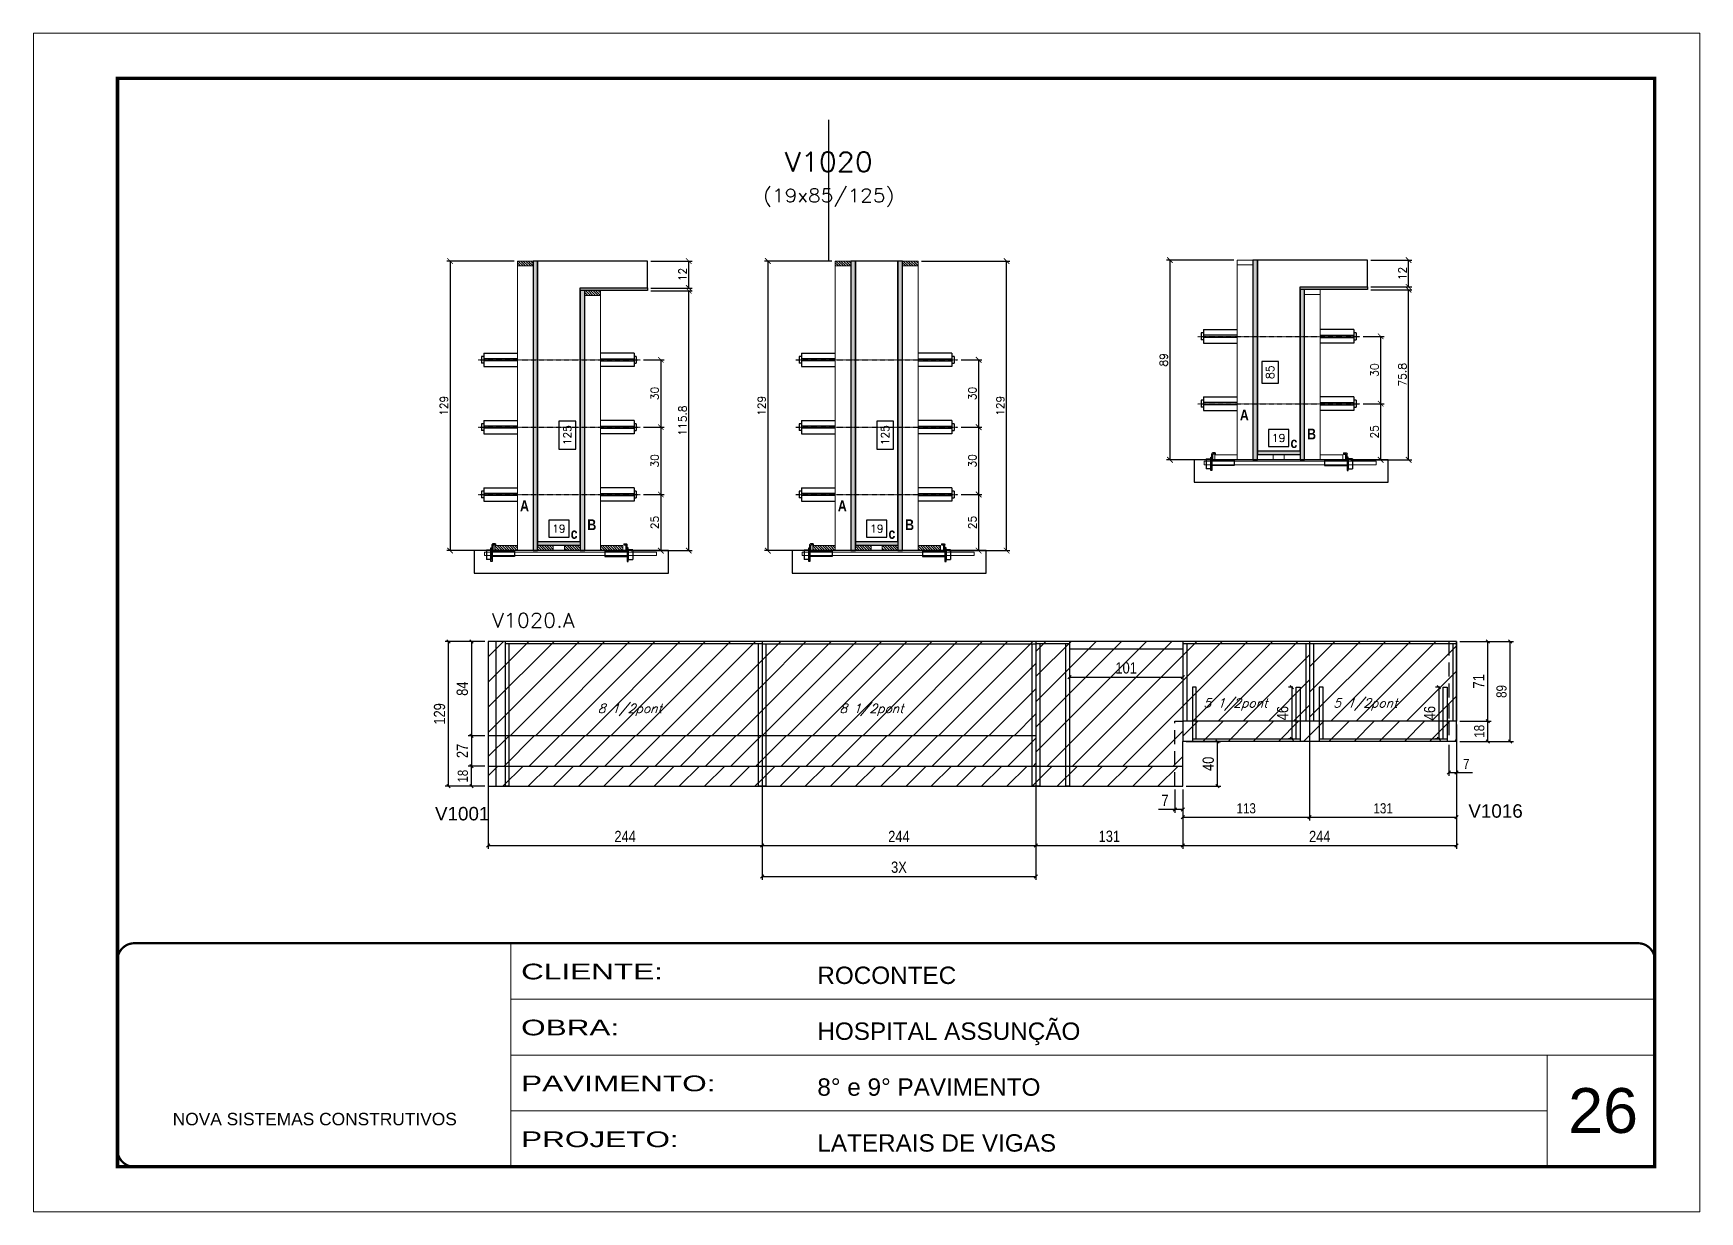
# Model space of a CAD drawing. Extents: x -20960 to -5926, y -2106 to 21915.
# Drawn here: x -10608 to -9123, y 13974 to 15024 of the extents above; entities that cross this region are included whole.
import ezdxf
from ezdxf.enums import TextEntityAlignment as Align

# ---------------------------------------------------------------- set-up
doc = ezdxf.new("R2010")
doc.units = 0
for name, pattern in [('CONTINUO', [0]), ('DASHED', [0.75, 0.5, -0.25]), ('HIDDEN', [0.375, 0.25, -0.125])]:
    doc.linetypes.add(name, pattern=pattern)
for name, color, linetype in [('5', 5, 'Continuous'), ('barrote', 251, 'Continuous'), ('COTA', 241, 'Continuous'), ('Cota Seção (2x)', 4, 'Continuous'), ('detalhes', 4, 'Continuous'), ('Painéis', 200, 'Continuous'), ('presilha', 1, 'Continuous'), ('Reaproveitamento', 251, 'Continuous'), ('SARR_2.2x7', 40, 'Continuous'), ('SARR_3.5x7', 81, 'Continuous'), ('TENSOR', 3, 'Continuous'), ('texto', 7, 'Continuous'), ('Texto de Titulo', 7, 'Continuous'), ('Texto Qtd Sarr', 242, 'Continuous')]:
    doc.layers.add(name, color=color, linetype=linetype)
for name, color, linetype, lineweight in [('CARIMBO', 255, 'Continuous', 9), ('CONCRETO', 251, 'Continuous', 25), ('Folhas', 255, 'Continuous', 9), ('Hachura', 251, 'Continuous', 9), ('Madeira', 126, 'Continuous', 18), ('SARRAFO DE PRESSAO', 251, 'DASHED', 9), ('SCO-___-LAJ', 2, 'Continuous', 0), ('Texto Seção', 7, 'Continuous', 15)]:
    doc.layers.add(name, color=color, linetype=linetype, lineweight=lineweight)
doc.styles.add('ARIAL', font='arial.ttf')
doc.styles.add('COTA TECNICA', font='techl___.ttf', dxfattribs={"height": 10})
doc.styles.add('COTA TECNICA-50', font='techl___.ttf', dxfattribs={"height": 9})
doc.styles.add('REGUA-120', font='ROMANS.shx', dxfattribs={"height": 15})
doc.styles.add('Romans', font='romans.shx')
doc.styles.get("Standard").update_dxf_attribs({"font": 'arial.ttf'})
doc.styles.add('TECNICA', font='techb___.ttf', dxfattribs={"height": 10})
doc.styles.add('Tecnologia', font='')
doc.styles.get('Tecnologia').set_extended_font_data('Forgotten Futurist')
doc.dimstyles.new('COTA PAINEL-50', dxfattribs={"dimtxt": 9, "dimasz": 3, "dimexe": 3, "dimexo": 3, "dimgap": 3, "dimtad": 1, "dimdec": 1, "dimzin": 12, "dimdsep": 46, "dimtxsty": 'COTA TECNICA-50', "dimblk1": 'OBLIQUE', "dimblk2": 'OBLIQUE', "dimsah": 1, "dimcen": 0.9, "dimclrd": 4, "dimclre": 4, "dimclrt": 240, "dimadec": 1, "dimazin": 3, "dimtfac": 1, "dimtdec": 1, "dimtmove": 0, "dimatfit": 3, "dimfxl": 1, "dimtolj": 1, "dimtzin": 12, "dimarcsym": 0})
doc.dimstyles.new('Cota Seção (2x)', dxfattribs={"dimtxt": 7, "dimasz": 5, "dimexe": 3, "dimexo": 3, "dimgap": 2, "dimtad": 3, "dimdec": 1, "dimlfac": 0.5, "dimzin": 12, "dimdsep": 46, "dimtxsty": 'Romans', "dimblk": 'ARCHTICK', "dimcen": 0, "dimclrd": 4, "dimclre": 4, "dimclrt": 1, "dimadec": 1, "dimazin": 3, "dimtfac": 1, "dimtdec": 1, "dimtmove": 0, "dimatfit": 3, "dimldrblk": 'OBLIQUE', "dimfxl": 1, "dimtolj": 1, "dimtzin": 12, "dimarcsym": 0})
doc.dimstyles.new('Cota Seção interna', dxfattribs={"dimtxt": 7, "dimasz": 6, "dimexe": 0.18, "dimexo": 2, "dimgap": -4, "dimtad": 3, "dimdec": 1, "dimlfac": 0.5, "dimzin": 12, "dimdsep": 46, "dimtxsty": 'Romans', "dimblk": 'ARCHTICK', "dimcen": 0.09, "dimse1": 1, "dimse2": 1, "dimsd1": 1, "dimsd2": 1, "dimclrd": 180, "dimclre": 5, "dimclrt": 1, "dimadec": 0, "dimazin": 3, "dimtfac": 1, "dimtdec": 1, "dimtofl": 0, "dimtmove": 0, "dimatfit": 3, "dimldrblk": 'ARCHTICK', "dimfxl": 1, "dimtolj": 1, "dimtzin": 0, "dimarcsym": 0})
doc.dimstyles.new('PAINEL', dxfattribs={"dimtxt": 10, "dimasz": 3, "dimexe": 3, "dimexo": 3, "dimgap": 3, "dimtad": 1, "dimdec": 1, "dimzin": 12, "dimdsep": 46, "dimtxsty": 'COTA TECNICA', "dimblk1": 'OBLIQUE', "dimblk2": 'OBLIQUE', "dimsah": 1, "dimcen": 0.9, "dimclrd": 4, "dimclre": 4, "dimclrt": 240, "dimadec": 1, "dimazin": 3, "dimtfac": 1, "dimtdec": 1, "dimtmove": 0, "dimatfit": 3, "dimfxl": 1, "dimtolj": 1, "dimtzin": 12, "dimarcsym": 0})
pattern_1 = [(45, (67.88, -2313.735), (-11.22532, 11.22532), [])]
pattern_2 = [(45, (-1558, 0), (-11.22532, 11.22532), [])]
pattern_3 = [(45, (1598.5, 1148.575), (-11.22532, 11.22532), [])]
pattern_4 = [(45, (-3170, 0), (-11.22532, 11.22532), [])]

msp = doc.modelspace()

# ---------------------------------------------------------------- texts
at = {"layer": '5', "linetype": 'Continuous'}
for s, p in [('V1001', (-10250.54, 14322.6)), ('V1016', (-9329.64, 14324.99))]:
    msp.add_text(s, height=12, rotation=0.00004, dxfattribs=at).set_placement(p)
at = {"layer": 'CARIMBO', "style": 'ARIAL'}
msp.add_text('26', height=40, dxfattribs=at).set_placement((-9240.64, 14044.08))
at = {"layer": 'detalhes', "style": 'TECNICA'}
for s, p in [('A', (-9533.26, 14678.98)), ('c', (-9488.14, 14654.44)), ('B', (-9473.3, 14662.14)), ('A', (-10174.74, 14598.07)), ('A', (-9891.54, 14598.07)), ('B', (-10114.78, 14581.22)), ('B', (-9831.58, 14581.22)), ('c', (-10129.62, 14573.53)), ('c', (-9846.42, 14573.53))]:
    msp.add_text(s, height=9.6, dxfattribs=at).set_placement(p)
at = {"layer": 'texto', "color": 2, "char_height": 8, "attachment_point": 5, "style": 'Romans'}
for s, insert in [('{\\Q19;\\C256;8 1/2pont}', (-10076.88, 14420.99)), ('{\\Q19;\\C256;8 1/2pont}', (-9861.59, 14420.99)), ('{\\Q19;\\C256;5 1/2pont}', (-9537.26, 14425.93)), ('{\\Q19;\\C256;5 1/2pont}', (-9421.44, 14425.93))]:
    msp.add_mtext(s, dxfattribs=dict(at, insert=insert))
at = {"layer": 'Texto Seção', "style": 'REGUA-120', "width": 1.05}
msp.add_text('V1020.A', height=13, dxfattribs=at).set_placement((-10199.87, 14494.4))

# ---------------------------------------------------------------- blocks, each defined once
blk = doc.blocks.new('9999999999')
at = {"color": 30, "linetype": 'CONTINUO'}
for p, q in [((98564.6, 34230.2), (98564.6, 34429.4)), ((98564.6, 34379.6), (99584, 34379.6)), ((98564.6, 34329.8), (99488, 34329.8)), ((99584, 34329.8), (99488, 34329.8)), ((99488, 34329.8), (99488, 34230.2)), ((98564.6, 34280), (99488, 34280))]:
    blk.add_line(p, q, dxfattribs=at)
at = {"color": 30, "linetype": 'CONTINUO', "const_width": 2}
blk.add_lwpolyline([(99584, 34230.2), (99584, 34414.4, 0.414214), (99569, 34429.4), (98229, 34429.4, 0.414214), (98214, 34414.4), (98214, 34245.2, 0.414214), (98229, 34230.2), (99584, 34230.2)], format="xyb", dxfattribs=at)
at = {"layer": 'Folhas'}
blk.add_lwpolyline([(98139, 34190.2), (99624, 34190.2), (99624, 35240.2), (98139, 35240.2)], close=True, dxfattribs=at)
at = {"layer": 'Folhas', "color": 30, "const_width": 3}
blk.add_lwpolyline([(98214, 34230.2), (99584, 34230.2), (99584, 35200.2), (98214, 35200.2)], close=True, dxfattribs=at)
at = {"color": 7, "linetype": 'Continuous', "ltscale": 5, "style": 'ARIAL'}
for s, height, p in [('ROCONTEC', 15.48, (98837.7, 34393.1)), ('HOSPITAL ASSUNÇÃO', 15.483, (98837.7, 34343.3)), ('8° e 9° PAVIMENTO', 15.483, (98837.7, 34293.5)), ('NOVA SISTEMAS CONSTRUTIVOS', 11.059, (98263.2, 34267.2)), ('LATERAIS DE VIGAS', 15.483, (98837.7, 34243.7))]:
    blk.add_text(s, height=height, dxfattribs=at).set_placement(p)
at = {"layer": 'Folhas', "color": 7, "style": 'Tecnologia', "width": 1.5}
for s, p in [('CLIENTE:', (98573.7, 34397.2)), ('OBRA:', (98573.7, 34347.3)), ('PAVIMENTO:', (98573.7, 34297.5)), ('PROJETO:', (98573.7, 34247.7))]:
    blk.add_text(s, height=14, dxfattribs=at).set_placement(p)
blk = doc.blocks.new('_ArchTick')
at = {"color": 0, "linetype": 'ByBlock', "const_width": 0.15}
blk.add_lwpolyline([(-0.5, -0.5), (0.5, 0.5)], dxfattribs=at)
blk = doc.blocks.new('*D7225')
at = {"layer": 'COTA', "color": 4, "lineweight": -2, "transparency": 16777216}
for p, q in [((-10058.1, 14794.6), (-10021.4, 14794.6)), ((-10024.4, 14563), (-10024.4, 14794.6)), ((-10075.7, 14563), (-10021.4, 14563))]:
    blk.add_line(p, q, dxfattribs=at)
at = {"layer": 'Defpoints', "color": 0, "transparency": 16777216}
for p in [(-10061.1, 14794.6), (-10024.4, 14794.6), (-10078.7, 14563)]:
    blk.add_point(p, dxfattribs=at)
at = {"layer": 'COTA', "color": 4, "lineweight": -2, "transparency": 16777216, "xscale": 5, "yscale": 5, "zscale": 5}
for p, rotation in [((-10024.4, 14794.6), 90), ((-10024.4, 14563), 270)]:
    blk.add_blockref('_ArchTick', p, dxfattribs=dict(at, rotation=rotation))
at = {"layer": 'COTA', "color": 1, "transparency": 16777216, "insert": (-10029.9, 14678.8), "char_height": 7, "attachment_point": 5, "rotation": 90, "style": 'Romans'}
blk.add_mtext('\\A1;115.8', dxfattribs=at)
blk = doc.blocks.new('_Oblique')
at = {"color": 0, "linetype": 'ByBlock', "lineweight": -2}
blk.add_line((-0.5, -0.5), (0.5, 0.5), dxfattribs=at)
blk = doc.blocks.new('*D7226')
at = {"layer": 'COTA', "color": 4, "lineweight": -2, "transparency": 16777216}
for p, q in [((-10058.1, 14821), (-10021.4, 14821)), ((-10024.4, 14797), (-10024.4, 14821)), ((-10058.1, 14797), (-10021.4, 14797))]:
    blk.add_line(p, q, dxfattribs=at)
at = {"layer": 'Defpoints', "color": 0, "transparency": 16777216}
for p in [(-10061.1, 14821), (-10024.4, 14821), (-10061.1, 14797)]:
    blk.add_point(p, dxfattribs=at)
at = {"layer": 'COTA', "color": 4, "lineweight": -2, "transparency": 16777216, "xscale": 5, "yscale": 5, "zscale": 5}
for p, rotation in [((-10024.4, 14821), 90), ((-10024.4, 14797), 270)]:
    blk.add_blockref('_ArchTick', p, dxfattribs=dict(at, rotation=rotation))
at = {"layer": 'COTA', "color": 1, "transparency": 16777216, "insert": (-10029.9, 14809), "char_height": 7, "attachment_point": 5, "rotation": 90, "style": 'Romans'}
blk.add_mtext('\\A1;12', dxfattribs=at)
blk = doc.blocks.new('*D7227')
at = {"layer": 'Cota Seção (2x)', "color": 180, "lineweight": -2, "transparency": 16777216}
for p, q in [((-10125.1, 14678.3), (-10140.1, 14678.3)), ((-10140.1, 14678.3), (-10140.1, 14653.3)), ((-10125.1, 14653.3), (-10125.1, 14678.3)), ((-10140.1, 14653.3), (-10125.1, 14653.3))]:
    blk.add_line(p, q, dxfattribs=at)
at = {"layer": 'Defpoints', "color": 0, "transparency": 16777216}
for p in [(-10121.1, 14821), (-10121.1, 14821), (-10121.1, 14571)]:
    blk.add_point(p, dxfattribs=at)
at = {"layer": 'Cota Seção (2x)', "color": 1, "transparency": 16777216, "insert": (-10132.6, 14665.8), "char_height": 7, "attachment_point": 5, "rotation": 90, "style": 'Romans'}
blk.add_mtext('\\A1;125', dxfattribs=at)
blk = doc.blocks.new('PRESILHA METÁLICA 1')
at = {"layer": 'presilha'}
for p, q in [((0, 13), (6, 13)), ((0, 13), (0, 0)), ((6, 0), (0, 0)), ((6, 15.5), (7.5, 15.5)), ((6, -2.5), (6, 15.5)), ((6, 13), (6, 0)), ((7.5, 10.6), (7.5, 19.9)), ((7.5, 15.5), (7.5, -2.5)), ((37.5, 4.1), (7.5, 4.1)), ((12, 21), (8.6, 21)), ((9, 11.6), (9, 18.9)), ((12, 19.5), (9.6, 19.5)), ((37.5, 11), (9.6, 11)), ((12, 21), (12, 19.5)), ((37.5, 11), (37.5, 4.1)), ((7.5, -2.5), (6, -2.5))]:
    blk.add_line(p, q, dxfattribs=at)
for centre, radius, start, end in [((8.6, 19.9), 1.14, 90, 180), ((9.6, 18.9), 0.57, 90, 180), ((9.6, 11.6), 0.57, 180, 270)]:
    blk.add_arc(centre, radius, start, end, dxfattribs=at)
blk = doc.blocks.new('*D7228')
at = {"layer": 'Cota Seção (2x)', "color": 180, "lineweight": -2, "transparency": 16777216}
for p, q in [((-10131.1, 14590), (-10149.1, 14590)), ((-10149.1, 14590), (-10149.1, 14575)), ((-10131.1, 14575), (-10131.1, 14590)), ((-10149.1, 14575), (-10131.1, 14575))]:
    blk.add_line(p, q, dxfattribs=at)
at = {"layer": 'Defpoints', "color": 0, "transparency": 16777216}
for p in [(-10121.1, 14571), (-10159.1, 14563), (-10121.1, 14563)]:
    blk.add_point(p, dxfattribs=at)
at = {"layer": 'Cota Seção (2x)', "color": 1, "transparency": 16777216, "insert": (-10140.1, 14582.5), "char_height": 7, "attachment_point": 5, "style": 'Romans'}
blk.add_mtext('\\A1;19', dxfattribs=at)
blk = doc.blocks.new('*D7229')
at = {"layer": 'COTA', "color": 4, "lineweight": -2, "transparency": 16777216}
for p, q in [((-10180.1, 14821), (-10240.1, 14821)), ((-10237.1, 14821), (-10237.1, 14563)), ((-10180.1, 14563), (-10240.1, 14563))]:
    blk.add_line(p, q, dxfattribs=at)
at = {"layer": 'Defpoints', "color": 0, "transparency": 16777216}
for p in [(-10177.1, 14821), (-10237.1, 14563), (-10177.1, 14563)]:
    blk.add_point(p, dxfattribs=at)
at = {"layer": 'COTA', "color": 4, "lineweight": -2, "transparency": 16777216, "xscale": 5, "yscale": 5, "zscale": 5}
for p, rotation in [((-10237.1, 14821), 90), ((-10237.1, 14563), 270)]:
    blk.add_blockref('_ArchTick', p, dxfattribs=dict(at, rotation=rotation))
at = {"layer": 'COTA', "color": 1, "transparency": 16777216, "insert": (-10242.6, 14692), "char_height": 7, "attachment_point": 5, "rotation": 90, "style": 'Romans'}
blk.add_mtext('\\A1;129', dxfattribs=at)
blk = doc.blocks.new('*D7230')
at = {"layer": 'COTA', "color": 4, "lineweight": -2, "transparency": 16777216}
for p, q in [((-10064.8, 14613), (-10046.3, 14613)), ((-10049.3, 14613), (-10049.3, 14563)), ((-10064.8, 14563), (-10046.3, 14563))]:
    blk.add_line(p, q, dxfattribs=at)
at = {"layer": 'Defpoints', "color": 0, "transparency": 16777216}
for p in [(-10067.8, 14613), (-10067.8, 14563), (-10049.3, 14563)]:
    blk.add_point(p, dxfattribs=at)
at = {"layer": 'COTA', "color": 4, "lineweight": -2, "transparency": 16777216, "xscale": 5, "yscale": 5, "zscale": 5}
for p, rotation in [((-10049.3, 14613), 90), ((-10049.3, 14563), 270)]:
    blk.add_blockref('_ArchTick', p, dxfattribs=dict(at, rotation=rotation))
at = {"layer": 'COTA', "color": 1, "transparency": 16777216, "insert": (-10054.8, 14588), "char_height": 7, "attachment_point": 5, "rotation": 90, "style": 'Romans'}
blk.add_mtext('\\A1;25', dxfattribs=at)
blk = doc.blocks.new('*D7231')
at = {"layer": 'COTA', "color": 4, "lineweight": -2, "transparency": 16777216}
for p, q in [((-10064.8, 14673), (-10046.3, 14673)), ((-10049.3, 14673), (-10049.3, 14613)), ((-10064.8, 14613), (-10046.3, 14613))]:
    blk.add_line(p, q, dxfattribs=at)
at = {"layer": 'Defpoints', "color": 0, "transparency": 16777216}
for p in [(-10067.8, 14673), (-10067.8, 14613), (-10049.3, 14613)]:
    blk.add_point(p, dxfattribs=at)
at = {"layer": 'COTA', "color": 4, "lineweight": -2, "transparency": 16777216, "xscale": 5, "yscale": 5, "zscale": 5}
for p, rotation in [((-10049.3, 14673), 90), ((-10049.3, 14613), 270)]:
    blk.add_blockref('_ArchTick', p, dxfattribs=dict(at, rotation=rotation))
at = {"layer": 'COTA', "color": 1, "transparency": 16777216, "insert": (-10054.8, 14643), "char_height": 7, "attachment_point": 5, "rotation": 90, "style": 'Romans'}
blk.add_mtext('\\A1;30', dxfattribs=at)
blk = doc.blocks.new('*D7206')
at = {"layer": 'COTA', "color": 4, "lineweight": -2, "transparency": 16777216}
for p, q in [((-10064.8, 14733), (-10046.3, 14733)), ((-10049.3, 14733), (-10049.3, 14673)), ((-10064.8, 14673), (-10046.3, 14673))]:
    blk.add_line(p, q, dxfattribs=at)
at = {"layer": 'Defpoints', "color": 0, "transparency": 16777216}
for p in [(-10067.8, 14733), (-10067.8, 14673), (-10049.3, 14673)]:
    blk.add_point(p, dxfattribs=at)
at = {"layer": 'COTA', "color": 4, "lineweight": -2, "transparency": 16777216, "xscale": 5, "yscale": 5, "zscale": 5}
for p, rotation in [((-10049.3, 14733), 90), ((-10049.3, 14673), 270)]:
    blk.add_blockref('_ArchTick', p, dxfattribs=dict(at, rotation=rotation))
at = {"layer": 'COTA', "color": 1, "transparency": 16777216, "insert": (-10054.8, 14703), "char_height": 7, "attachment_point": 5, "rotation": 90, "style": 'Romans'}
blk.add_mtext('\\A1;30', dxfattribs=at)
blk = doc.blocks.new('titulo1')
at = {"layer": 'Defpoints', "color": 252, "linetype": 'HIDDEN', "ltscale": 2}
blk.add_line((0, 0), (0, 125), dxfattribs=at)
at = {"layer": 'Defpoints', "style": 'Romans', "oblique": 15}
blk.add_attdef('FOLHA', text='', height=10, dxfattribs=at).set_placement((0, 15.6), align=Align.MIDDLE_CENTER)
at = {"layer": 'Texto Qtd Sarr', "color": 3, "style": 'Romans', "oblique": 15}
for tag, height, p in [('TITULO', 17, (0, 71.4)), ('SEÇÃO', 12, (0, 41.5))]:
    blk.add_attdef(tag, text='', height=height, dxfattribs=at).set_placement(p, align=Align.MIDDLE_CENTER)
blk = doc.blocks.new('*D7207')
at = {"layer": 'COTA', "color": 4, "lineweight": -2, "transparency": 16777216}
for p, q in [((-9416.7, 14795.5), (-9379.9, 14795.5)), ((-9382.9, 14643.9), (-9382.9, 14795.5)), ((-9434.3, 14643.9), (-9379.9, 14643.9))]:
    blk.add_line(p, q, dxfattribs=at)
at = {"layer": 'Defpoints', "color": 0, "transparency": 16777216}
for p in [(-9419.7, 14795.5), (-9382.9, 14795.5), (-9437.3, 14643.9)]:
    blk.add_point(p, dxfattribs=at)
at = {"layer": 'COTA', "color": 4, "lineweight": -2, "transparency": 16777216, "xscale": 5, "yscale": 5, "zscale": 5}
for p, rotation in [((-9382.9, 14795.5), 90), ((-9382.9, 14643.9), 270)]:
    blk.add_blockref('_ArchTick', p, dxfattribs=dict(at, rotation=rotation))
at = {"layer": 'COTA', "color": 1, "transparency": 16777216, "insert": (-9388.4, 14719.7), "char_height": 7, "attachment_point": 5, "rotation": 90, "style": 'Romans'}
blk.add_mtext('\\A1;75.8', dxfattribs=at)
blk = doc.blocks.new('*D7208')
at = {"layer": 'COTA', "color": 4, "lineweight": -2, "transparency": 16777216}
for p, q in [((-9416.7, 14821.9), (-9379.9, 14821.9)), ((-9382.9, 14797.9), (-9382.9, 14821.9)), ((-9416.7, 14797.9), (-9379.9, 14797.9))]:
    blk.add_line(p, q, dxfattribs=at)
at = {"layer": 'Defpoints', "color": 0, "transparency": 16777216}
for p in [(-9419.7, 14821.9), (-9382.9, 14821.9), (-9419.7, 14797.9)]:
    blk.add_point(p, dxfattribs=at)
at = {"layer": 'COTA', "color": 4, "lineweight": -2, "transparency": 16777216, "xscale": 5, "yscale": 5, "zscale": 5}
for p, rotation in [((-9382.9, 14821.9), 90), ((-9382.9, 14797.9), 270)]:
    blk.add_blockref('_ArchTick', p, dxfattribs=dict(at, rotation=rotation))
at = {"layer": 'COTA', "color": 1, "transparency": 16777216, "insert": (-9388.4, 14809.9), "char_height": 7, "attachment_point": 5, "rotation": 90, "style": 'Romans'}
blk.add_mtext('\\A1;12', dxfattribs=at)
blk = doc.blocks.new('*D7209')
at = {"layer": 'Cota Seção (2x)', "color": 180, "lineweight": -2, "transparency": 16777216}
for p, q in [((-9498.8, 14731.6), (-9513.8, 14731.6)), ((-9513.8, 14731.6), (-9513.8, 14712.3)), ((-9498.8, 14712.3), (-9498.8, 14731.6)), ((-9513.8, 14712.3), (-9498.8, 14712.3))]:
    blk.add_line(p, q, dxfattribs=at)
at = {"layer": 'Defpoints', "color": 0, "transparency": 16777216}
for p in [(-9494.8, 14821.9), (-9479.7, 14821.9), (-9479.7, 14651.9)]:
    blk.add_point(p, dxfattribs=at)
at = {"layer": 'Cota Seção (2x)', "color": 1, "transparency": 16777216, "insert": (-9506.3, 14721.9), "char_height": 7, "attachment_point": 5, "rotation": 90, "style": 'Romans'}
blk.add_mtext('\\A1;85', dxfattribs=at)
blk = doc.blocks.new('*D7210')
at = {"layer": 'Cota Seção (2x)', "color": 180, "lineweight": -2, "transparency": 16777216}
for p, q in [((-9489.7, 14670.9), (-9507.7, 14670.9)), ((-9507.7, 14670.9), (-9507.7, 14655.9)), ((-9489.7, 14655.9), (-9489.7, 14670.9)), ((-9507.7, 14655.9), (-9489.7, 14655.9))]:
    blk.add_line(p, q, dxfattribs=at)
at = {"layer": 'Defpoints', "color": 0, "transparency": 16777216}
for p in [(-9517.7, 14643.9), (-9479.7, 14651.9), (-9479.7, 14643.9)]:
    blk.add_point(p, dxfattribs=at)
at = {"layer": 'Cota Seção (2x)', "color": 1, "transparency": 16777216, "insert": (-9498.7, 14663.4), "char_height": 7, "attachment_point": 5, "style": 'Romans'}
blk.add_mtext('\\A1;19', dxfattribs=at)
blk = doc.blocks.new('*D7211')
at = {"layer": 'COTA', "color": 4, "lineweight": -2, "transparency": 16777216}
for p, q in [((-9538.7, 14821.9), (-9598.6, 14821.9)), ((-9595.6, 14821.9), (-9595.6, 14643.9)), ((-9538.7, 14643.9), (-9598.6, 14643.9))]:
    blk.add_line(p, q, dxfattribs=at)
at = {"layer": 'Defpoints', "color": 0, "transparency": 16777216}
for p in [(-9535.7, 14821.9), (-9595.6, 14643.9), (-9535.7, 14643.9)]:
    blk.add_point(p, dxfattribs=at)
at = {"layer": 'COTA', "color": 4, "lineweight": -2, "transparency": 16777216, "xscale": 5, "yscale": 5, "zscale": 5}
for p, rotation in [((-9595.6, 14821.9), 90), ((-9595.6, 14643.9), 270)]:
    blk.add_blockref('_ArchTick', p, dxfattribs=dict(at, rotation=rotation))
at = {"layer": 'COTA', "color": 1, "transparency": 16777216, "insert": (-9601.1, 14732.9), "char_height": 7, "attachment_point": 5, "rotation": 90, "style": 'Romans'}
blk.add_mtext('\\A1;89', dxfattribs=at)
blk = doc.blocks.new('*D7212')
at = {"layer": 'COTA', "color": 4, "lineweight": -2, "transparency": 16777216}
for p, q in [((-9423.4, 14693.9), (-9404.8, 14693.9)), ((-9407.8, 14693.9), (-9407.8, 14643.9)), ((-9423.4, 14643.9), (-9404.8, 14643.9))]:
    blk.add_line(p, q, dxfattribs=at)
at = {"layer": 'Defpoints', "color": 0, "transparency": 16777216}
for p in [(-9426.4, 14693.9), (-9426.4, 14643.9), (-9407.8, 14643.9)]:
    blk.add_point(p, dxfattribs=at)
at = {"layer": 'COTA', "color": 4, "lineweight": -2, "transparency": 16777216, "xscale": 5, "yscale": 5, "zscale": 5}
for p, rotation in [((-9407.8, 14693.9), 90), ((-9407.8, 14643.9), 270)]:
    blk.add_blockref('_ArchTick', p, dxfattribs=dict(at, rotation=rotation))
at = {"layer": 'COTA', "color": 1, "transparency": 16777216, "insert": (-9413.3, 14668.9), "char_height": 7, "attachment_point": 5, "rotation": 90, "style": 'Romans'}
blk.add_mtext('\\A1;25', dxfattribs=at)
blk = doc.blocks.new('*D7213')
at = {"layer": 'COTA', "color": 4, "lineweight": -2, "transparency": 16777216}
for p, q in [((-9816.9, 14821), (-9738.2, 14821)), ((-9741.2, 14563), (-9741.2, 14821)), ((-9792.5, 14563), (-9738.2, 14563))]:
    blk.add_line(p, q, dxfattribs=at)
at = {"layer": 'Defpoints', "color": 0, "transparency": 16777216}
for p in [(-9819.9, 14821), (-9741.2, 14821), (-9795.5, 14563)]:
    blk.add_point(p, dxfattribs=at)
at = {"layer": 'COTA', "color": 4, "lineweight": -2, "transparency": 16777216, "xscale": 5, "yscale": 5, "zscale": 5}
for p, rotation in [((-9741.2, 14821), 90), ((-9741.2, 14563), 270)]:
    blk.add_blockref('_ArchTick', p, dxfattribs=dict(at, rotation=rotation))
at = {"layer": 'COTA', "color": 1, "transparency": 16777216, "insert": (-9746.7, 14692), "char_height": 7, "attachment_point": 5, "rotation": 90, "style": 'Romans'}
blk.add_mtext('\\A1;129', dxfattribs=at)
blk = doc.blocks.new('*D7214')
at = {"layer": 'Cota Seção (2x)', "color": 180, "lineweight": -2, "transparency": 16777216}
for p, q in [((-9841.9, 14678.3), (-9856.9, 14678.3)), ((-9856.9, 14678.3), (-9856.9, 14653.3)), ((-9841.9, 14653.3), (-9841.9, 14678.3)), ((-9856.9, 14653.3), (-9841.9, 14653.3))]:
    blk.add_line(p, q, dxfattribs=at)
at = {"layer": 'Defpoints', "color": 0, "transparency": 16777216}
for p in [(-9837.9, 14821), (-9837.9, 14821), (-9837.9, 14571)]:
    blk.add_point(p, dxfattribs=at)
at = {"layer": 'Cota Seção (2x)', "color": 1, "transparency": 16777216, "insert": (-9849.4, 14665.8), "char_height": 7, "attachment_point": 5, "rotation": 90, "style": 'Romans'}
blk.add_mtext('\\A1;125', dxfattribs=at)
blk = doc.blocks.new('*D7215')
at = {"layer": 'Cota Seção (2x)', "color": 180, "lineweight": -2, "transparency": 16777216}
for p, q in [((-9847.9, 14590), (-9865.9, 14590)), ((-9865.9, 14590), (-9865.9, 14575)), ((-9847.9, 14575), (-9847.9, 14590)), ((-9865.9, 14575), (-9847.9, 14575))]:
    blk.add_line(p, q, dxfattribs=at)
at = {"layer": 'Defpoints', "color": 0, "transparency": 16777216}
for p in [(-9837.9, 14571), (-9875.9, 14563), (-9837.9, 14563)]:
    blk.add_point(p, dxfattribs=at)
at = {"layer": 'Cota Seção (2x)', "color": 1, "transparency": 16777216, "insert": (-9856.9, 14582.5), "char_height": 7, "attachment_point": 5, "style": 'Romans'}
blk.add_mtext('\\A1;19', dxfattribs=at)
blk = doc.blocks.new('*D7216')
at = {"layer": 'COTA', "color": 4, "lineweight": -2, "transparency": 16777216}
for p, q in [((-9896.9, 14821), (-9956.9, 14821)), ((-9953.9, 14821), (-9953.9, 14563)), ((-9896.9, 14563), (-9956.9, 14563))]:
    blk.add_line(p, q, dxfattribs=at)
at = {"layer": 'Defpoints', "color": 0, "transparency": 16777216}
for p in [(-9893.9, 14821), (-9953.9, 14563), (-9893.9, 14563)]:
    blk.add_point(p, dxfattribs=at)
at = {"layer": 'COTA', "color": 4, "lineweight": -2, "transparency": 16777216, "xscale": 5, "yscale": 5, "zscale": 5}
for p, rotation in [((-9953.9, 14821), 90), ((-9953.9, 14563), 270)]:
    blk.add_blockref('_ArchTick', p, dxfattribs=dict(at, rotation=rotation))
at = {"layer": 'COTA', "color": 1, "transparency": 16777216, "insert": (-9959.4, 14692), "char_height": 7, "attachment_point": 5, "rotation": 90, "style": 'Romans'}
blk.add_mtext('\\A1;129', dxfattribs=at)
blk = doc.blocks.new('*D7217')
at = {"layer": 'COTA', "color": 4, "lineweight": -2, "transparency": 16777216}
for p, q in [((-9781.6, 14613), (-9763.1, 14613)), ((-9766.1, 14613), (-9766.1, 14563)), ((-9781.6, 14563), (-9763.1, 14563))]:
    blk.add_line(p, q, dxfattribs=at)
at = {"layer": 'Defpoints', "color": 0, "transparency": 16777216}
for p in [(-9784.6, 14613), (-9784.6, 14563), (-9766.1, 14563)]:
    blk.add_point(p, dxfattribs=at)
at = {"layer": 'COTA', "color": 4, "lineweight": -2, "transparency": 16777216, "xscale": 5, "yscale": 5, "zscale": 5}
for p, rotation in [((-9766.1, 14613), 90), ((-9766.1, 14563), 270)]:
    blk.add_blockref('_ArchTick', p, dxfattribs=dict(at, rotation=rotation))
at = {"layer": 'COTA', "color": 1, "transparency": 16777216, "insert": (-9771.6, 14588), "char_height": 7, "attachment_point": 5, "rotation": 90, "style": 'Romans'}
blk.add_mtext('\\A1;25', dxfattribs=at)
blk = doc.blocks.new('*D7218')
at = {"layer": 'COTA', "color": 4, "lineweight": -2, "transparency": 16777216}
for p, q in [((-9781.6, 14673), (-9763.1, 14673)), ((-9766.1, 14673), (-9766.1, 14613)), ((-9781.6, 14613), (-9763.1, 14613))]:
    blk.add_line(p, q, dxfattribs=at)
at = {"layer": 'Defpoints', "color": 0, "transparency": 16777216}
for p in [(-9784.6, 14673), (-9784.6, 14613), (-9766.1, 14613)]:
    blk.add_point(p, dxfattribs=at)
at = {"layer": 'COTA', "color": 4, "lineweight": -2, "transparency": 16777216, "xscale": 5, "yscale": 5, "zscale": 5}
for p, rotation in [((-9766.1, 14673), 90), ((-9766.1, 14613), 270)]:
    blk.add_blockref('_ArchTick', p, dxfattribs=dict(at, rotation=rotation))
at = {"layer": 'COTA', "color": 1, "transparency": 16777216, "insert": (-9771.6, 14643), "char_height": 7, "attachment_point": 5, "rotation": 90, "style": 'Romans'}
blk.add_mtext('\\A1;30', dxfattribs=at)
blk = doc.blocks.new('*D7219')
at = {"layer": 'COTA', "color": 4, "lineweight": -2, "transparency": 16777216}
for p, q in [((-9781.6, 14733), (-9763.1, 14733)), ((-9766.1, 14733), (-9766.1, 14673)), ((-9781.6, 14673), (-9763.1, 14673))]:
    blk.add_line(p, q, dxfattribs=at)
at = {"layer": 'Defpoints', "color": 0, "transparency": 16777216}
for p in [(-9784.6, 14733), (-9784.6, 14673), (-9766.1, 14673)]:
    blk.add_point(p, dxfattribs=at)
at = {"layer": 'COTA', "color": 4, "lineweight": -2, "transparency": 16777216, "xscale": 5, "yscale": 5, "zscale": 5}
for p, rotation in [((-9766.1, 14733), 90), ((-9766.1, 14673), 270)]:
    blk.add_blockref('_ArchTick', p, dxfattribs=dict(at, rotation=rotation))
at = {"layer": 'COTA', "color": 1, "transparency": 16777216, "insert": (-9771.6, 14703), "char_height": 7, "attachment_point": 5, "rotation": 90, "style": 'Romans'}
blk.add_mtext('\\A1;30', dxfattribs=at)
blk = doc.blocks.new('*D7220')
at = {"layer": 'COTA', "color": 4, "lineweight": -2, "ltscale": 25, "transparency": 16777216}
for p, q in [((-10206.1, 14482), (-10241.4, 14482)), ((-10238.4, 14353), (-10238.4, 14482)), ((-10206.1, 14353), (-10241.4, 14353))]:
    blk.add_line(p, q, dxfattribs=at)
at = {"layer": 'Defpoints', "color": 0, "ltscale": 25, "transparency": 16777216}
for p in [(-10238.4, 14482), (-10203.1, 14482), (-10203.1, 14353)]:
    blk.add_point(p, dxfattribs=at)
at = {"layer": 'COTA', "color": 4, "lineweight": -2, "ltscale": 25, "transparency": 16777216, "xscale": 3, "yscale": 3, "zscale": 3}
for p, rotation in [((-10238.4, 14482), 90), ((-10238.4, 14353), 270)]:
    blk.add_blockref('_Oblique', p, dxfattribs=dict(at, rotation=rotation))
at = {"layer": 'COTA', "color": 240, "ltscale": 25, "transparency": 16777216, "insert": (-10246.5, 14417.5), "char_height": 10, "attachment_point": 5, "rotation": 90, "style": 'COTA TECNICA'}
blk.add_mtext('\\A1;129', dxfattribs=at)
blk = doc.blocks.new('*D7241')
at = {"layer": 'COTA', "color": 4, "lineweight": -2, "ltscale": 25, "transparency": 16777216}
for p, q in [((-9959.1, 14368), (-9959.1, 14269.6)), ((-9715.1, 14368), (-9715.1, 14269.6)), ((-9959.1, 14272.6), (-9715.1, 14272.6))]:
    blk.add_line(p, q, dxfattribs=at)
at = {"layer": 'Defpoints', "color": 0, "ltscale": 25, "transparency": 16777216}
for p in [(-9959.1, 14371), (-9715.1, 14371), (-9715.1, 14272.6)]:
    blk.add_point(p, dxfattribs=at)
at = {"layer": 'COTA', "color": 4, "lineweight": -2, "ltscale": 25, "transparency": 16777216, "xscale": 3, "yscale": 3, "zscale": 3, "rotation": 180}
blk.add_blockref('_Oblique', (-9959.1, 14272.6), dxfattribs=at)
at = {"layer": 'COTA', "color": 4, "lineweight": -2, "ltscale": 25, "transparency": 16777216, "xscale": 3, "yscale": 3, "zscale": 3}
blk.add_blockref('_Oblique', (-9715.1, 14272.6), dxfattribs=at)
at = {"layer": 'COTA', "color": 240, "ltscale": 25, "transparency": 16777216, "insert": (-9837.1, 14280.8), "char_height": 10, "attachment_point": 5, "style": 'COTA TECNICA'}
blk.add_mtext('\\A1;3X', dxfattribs=at)
blk = doc.blocks.new('*D7242')
at = {"layer": 'COTA', "color": 4, "lineweight": -2, "ltscale": 25, "transparency": 16777216}
for p, q in [((-10203.1, 14368), (-10203.1, 14297.2)), ((-9959.1, 14368), (-9959.1, 14297.2)), ((-10203.1, 14300.2), (-9959.1, 14300.2))]:
    blk.add_line(p, q, dxfattribs=at)
at = {"layer": 'Defpoints', "color": 0, "ltscale": 25, "transparency": 16777216}
for p in [(-10203.1, 14371), (-9959.1, 14371), (-9959.1, 14300.2)]:
    blk.add_point(p, dxfattribs=at)
at = {"layer": 'COTA', "color": 4, "lineweight": -2, "ltscale": 25, "transparency": 16777216, "xscale": 3, "yscale": 3, "zscale": 3, "rotation": 180}
blk.add_blockref('_Oblique', (-10203.1, 14300.2), dxfattribs=at)
at = {"layer": 'COTA', "color": 4, "lineweight": -2, "ltscale": 25, "transparency": 16777216, "xscale": 3, "yscale": 3, "zscale": 3}
blk.add_blockref('_Oblique', (-9959.1, 14300.2), dxfattribs=at)
at = {"layer": 'COTA', "color": 240, "ltscale": 25, "transparency": 16777216, "insert": (-10081.1, 14308.3), "char_height": 10, "attachment_point": 5, "style": 'COTA TECNICA'}
blk.add_mtext('\\A1;244', dxfattribs=at)
blk = doc.blocks.new('*D7243')
at = {"layer": 'COTA', "color": 4, "lineweight": -2, "ltscale": 25, "transparency": 16777216}
for p, q in [((-9959.1, 14368), (-9959.1, 14297.2)), ((-9715.1, 14368), (-9715.1, 14297.2)), ((-9959.1, 14300.2), (-9715.1, 14300.2))]:
    blk.add_line(p, q, dxfattribs=at)
at = {"layer": 'Defpoints', "color": 0, "ltscale": 25, "transparency": 16777216}
for p in [(-9959.1, 14371), (-9715.1, 14371), (-9715.1, 14300.2)]:
    blk.add_point(p, dxfattribs=at)
at = {"layer": 'COTA', "color": 4, "lineweight": -2, "ltscale": 25, "transparency": 16777216, "xscale": 3, "yscale": 3, "zscale": 3, "rotation": 180}
blk.add_blockref('_Oblique', (-9959.1, 14300.2), dxfattribs=at)
at = {"layer": 'COTA', "color": 4, "lineweight": -2, "ltscale": 25, "transparency": 16777216, "xscale": 3, "yscale": 3, "zscale": 3}
blk.add_blockref('_Oblique', (-9715.1, 14300.2), dxfattribs=at)
at = {"layer": 'COTA', "color": 240, "ltscale": 25, "transparency": 16777216, "insert": (-9837.1, 14308.3), "char_height": 10, "attachment_point": 5, "style": 'COTA TECNICA'}
blk.add_mtext('\\A1;244', dxfattribs=at)
blk = doc.blocks.new('*D7221')
at = {"layer": 'COTA', "color": 4, "lineweight": -2, "ltscale": 25, "transparency": 16777216}
for p, q in [((-9715.1, 14368), (-9715.1, 14297.2)), ((-9584.1, 14350), (-9584.1, 14297.2)), ((-9715.1, 14300.2), (-9584.1, 14300.2))]:
    blk.add_line(p, q, dxfattribs=at)
at = {"layer": 'Defpoints', "color": 0, "ltscale": 25, "transparency": 16777216}
for p in [(-9715.1, 14371), (-9584.1, 14353), (-9584.1, 14300.2)]:
    blk.add_point(p, dxfattribs=at)
at = {"layer": 'COTA', "color": 4, "lineweight": -2, "ltscale": 25, "transparency": 16777216, "xscale": 3, "yscale": 3, "zscale": 3, "rotation": 180}
blk.add_blockref('_Oblique', (-9715.1, 14300.2), dxfattribs=at)
at = {"layer": 'COTA', "color": 4, "lineweight": -2, "ltscale": 25, "transparency": 16777216, "xscale": 3, "yscale": 3, "zscale": 3}
blk.add_blockref('_Oblique', (-9584.1, 14300.2), dxfattribs=at)
at = {"layer": 'COTA', "color": 240, "ltscale": 25, "transparency": 16777216, "insert": (-9649.6, 14308.4), "char_height": 10, "attachment_point": 5, "style": 'COTA TECNICA'}
blk.add_mtext('\\A1;131', dxfattribs=at)
blk = doc.blocks.new('*D7244')
at = {"layer": 'COTA', "color": 4, "lineweight": -2, "ltscale": 25, "transparency": 16777216}
for p, q in [((-9340.1, 14408), (-9340.1, 14297.2)), ((-9584.1, 14350), (-9584.1, 14297.2)), ((-9584.1, 14300.2), (-9340.1, 14300.2))]:
    blk.add_line(p, q, dxfattribs=at)
at = {"layer": 'Defpoints', "color": 0, "ltscale": 25, "transparency": 16777216}
for p in [(-9340.1, 14411), (-9584.1, 14353), (-9340.1, 14300.2)]:
    blk.add_point(p, dxfattribs=at)
at = {"layer": 'COTA', "color": 4, "lineweight": -2, "ltscale": 25, "transparency": 16777216, "xscale": 3, "yscale": 3, "zscale": 3, "rotation": 180}
blk.add_blockref('_Oblique', (-9584.1, 14300.2), dxfattribs=at)
at = {"layer": 'COTA', "color": 4, "lineweight": -2, "ltscale": 25, "transparency": 16777216, "xscale": 3, "yscale": 3, "zscale": 3}
blk.add_blockref('_Oblique', (-9340.1, 14300.2), dxfattribs=at)
at = {"layer": 'COTA', "color": 240, "ltscale": 25, "transparency": 16777216, "insert": (-9462.1, 14308.3), "char_height": 10, "attachment_point": 5, "style": 'COTA TECNICA'}
blk.add_mtext('\\A1;244', dxfattribs=at)
blk = doc.blocks.new('*D7222')
at = {"layer": 'COTA', "color": 4, "lineweight": -2, "ltscale": 25, "transparency": 16777216}
for p, q in [((-9581.1, 14393), (-9550.3, 14393)), ((-9553.3, 14353), (-9553.3, 14393)), ((-9581.1, 14353), (-9550.3, 14353))]:
    blk.add_line(p, q, dxfattribs=at)
at = {"layer": 'Defpoints', "color": 0, "ltscale": 25, "transparency": 16777216}
for p in [(-9584.1, 14393), (-9553.3, 14393), (-9584.1, 14353)]:
    blk.add_point(p, dxfattribs=at)
at = {"layer": 'COTA', "color": 4, "lineweight": -2, "ltscale": 25, "transparency": 16777216, "xscale": 3, "yscale": 3, "zscale": 3}
for p, rotation in [((-9553.3, 14393), 90), ((-9553.3, 14353), 270)]:
    blk.add_blockref('_Oblique', p, dxfattribs=dict(at, rotation=rotation))
at = {"layer": 'COTA', "color": 240, "ltscale": 25, "transparency": 16777216, "insert": (-9561.4, 14373), "char_height": 10, "attachment_point": 5, "rotation": 90, "style": 'COTA TECNICA'}
blk.add_mtext('\\A1;40', dxfattribs=at)
blk = doc.blocks.new('*D7245')
at = {"layer": 'COTA', "color": 4, "lineweight": -2, "ltscale": 25, "transparency": 16777216}
for p, q in [((-9337.1, 14482), (-9309.3, 14482)), ((-9312.3, 14411), (-9312.3, 14482)), ((-9337.1, 14411), (-9309.3, 14411))]:
    blk.add_line(p, q, dxfattribs=at)
at = {"layer": 'Defpoints', "color": 0, "ltscale": 25, "transparency": 16777216}
for p in [(-9340.1, 14482), (-9312.3, 14482), (-9340.1, 14411)]:
    blk.add_point(p, dxfattribs=at)
at = {"layer": 'COTA', "color": 4, "lineweight": -2, "ltscale": 25, "transparency": 16777216, "xscale": 3, "yscale": 3, "zscale": 3}
for p, rotation in [((-9312.3, 14482), 90), ((-9312.3, 14411), 270)]:
    blk.add_blockref('_Oblique', p, dxfattribs=dict(at, rotation=rotation))
at = {"layer": 'COTA', "color": 240, "ltscale": 25, "transparency": 16777216, "insert": (-9320.4, 14446.5), "char_height": 10, "attachment_point": 5, "rotation": 90, "style": 'COTA TECNICA'}
blk.add_mtext('\\A1;71', dxfattribs=at)
blk = doc.blocks.new('*D7223')
at = {"layer": 'COTA', "color": 4, "lineweight": -2, "ltscale": 25, "transparency": 16777216}
for p, q in [((-9591.1, 14350), (-9591.1, 14329.3)), ((-9591.1, 14332.3), (-9605.9, 14332.3)), ((-9584.1, 14332.3), (-9591.1, 14332.3)), ((-9584.1, 14344.1), (-9584.1, 14329.3))]:
    blk.add_line(p, q, dxfattribs=at)
at = {"layer": 'Defpoints', "color": 0, "ltscale": 25, "transparency": 16777216}
for p in [(-9591.1, 14353), (-9584.1, 14347.1), (-9591.1, 14332.3)]:
    blk.add_point(p, dxfattribs=at)
at = {"layer": 'COTA', "color": 4, "lineweight": -2, "ltscale": 25, "transparency": 16777216, "xscale": 3, "yscale": 3, "zscale": 3, "rotation": 180}
blk.add_blockref('_Oblique', (-9591.1, 14332.3), dxfattribs=at)
at = {"layer": 'COTA', "color": 4, "lineweight": -2, "ltscale": 25, "transparency": 16777216, "xscale": 3, "yscale": 3, "zscale": 3}
blk.add_blockref('_Oblique', (-9584.1, 14332.3), dxfattribs=at)
at = {"layer": 'COTA', "color": 240, "ltscale": 25, "transparency": 16777216, "insert": (-9600, 14340.4), "char_height": 10, "attachment_point": 5, "style": 'COTA TECNICA'}
blk.add_mtext('\\A1;7', dxfattribs=at)
blk = doc.blocks.new('*D7246')
at = {"layer": 'COTA', "color": 4, "lineweight": -2, "ltscale": 25, "transparency": 16777216}
for p, q in [((-9685.1, 14472), (-9685.1, 14447.3)), ((-9584.1, 14472), (-9584.1, 14447.3)), ((-9685.1, 14450.3), (-9584.1, 14450.3))]:
    blk.add_line(p, q, dxfattribs=at)
at = {"layer": 'Defpoints', "color": 0, "ltscale": 25, "transparency": 16777216}
for p in [(-9685.1, 14475), (-9584.1, 14475), (-9584.1, 14450.3)]:
    blk.add_point(p, dxfattribs=at)
at = {"layer": 'COTA', "color": 4, "lineweight": -2, "ltscale": 25, "transparency": 16777216, "xscale": 3, "yscale": 3, "zscale": 3, "rotation": 180}
blk.add_blockref('_Oblique', (-9685.1, 14450.3), dxfattribs=at)
at = {"layer": 'COTA', "color": 4, "lineweight": -2, "ltscale": 25, "transparency": 16777216, "xscale": 3, "yscale": 3, "zscale": 3}
blk.add_blockref('_Oblique', (-9584.1, 14450.3), dxfattribs=at)
at = {"layer": 'COTA', "color": 240, "ltscale": 25, "transparency": 16777216, "insert": (-9634.6, 14458.4), "char_height": 10, "attachment_point": 5, "style": 'COTA TECNICA'}
blk.add_mtext('\\A1;101', dxfattribs=at)
blk = doc.blocks.new('*D7247')
at = {"layer": 'COTA', "color": 4, "lineweight": -2, "ltscale": 25, "transparency": 16777216}
for p, q in [((-10206.1, 14482), (-10221.1, 14482)), ((-10218.1, 14482), (-10218.1, 14398)), ((-10206.1, 14398), (-10221.1, 14398))]:
    blk.add_line(p, q, dxfattribs=at)
at = {"layer": 'Defpoints', "color": 0, "ltscale": 25, "transparency": 16777216}
for p in [(-10203.1, 14482), (-10218.1, 14398), (-10203.1, 14398)]:
    blk.add_point(p, dxfattribs=at)
at = {"layer": 'COTA', "color": 4, "lineweight": -2, "ltscale": 25, "transparency": 16777216, "xscale": 3, "yscale": 3, "zscale": 3}
for p, rotation in [((-10218.1, 14482), 90), ((-10218.1, 14398), 270)]:
    blk.add_blockref('_Oblique', p, dxfattribs=dict(at, rotation=rotation))
at = {"layer": 'COTA', "color": 240, "ltscale": 25, "transparency": 16777216, "insert": (-10226.2, 14440), "char_height": 10, "attachment_point": 5, "rotation": 90, "style": 'COTA TECNICA'}
blk.add_mtext('\\A1;84', dxfattribs=at)
blk = doc.blocks.new('*D7248')
at = {"layer": 'COTA', "color": 4, "lineweight": -2, "ltscale": 25, "transparency": 16777216}
for p, q in [((-10206.1, 14398), (-10221.1, 14398)), ((-10218.1, 14398), (-10218.1, 14371)), ((-10206.1, 14371), (-10221.1, 14371))]:
    blk.add_line(p, q, dxfattribs=at)
at = {"layer": 'Defpoints', "color": 0, "ltscale": 25, "transparency": 16777216}
for p in [(-10203.1, 14398), (-10218.1, 14371), (-10203.1, 14371)]:
    blk.add_point(p, dxfattribs=at)
at = {"layer": 'COTA', "color": 4, "lineweight": -2, "ltscale": 25, "transparency": 16777216, "xscale": 3, "yscale": 3, "zscale": 3}
for p, rotation in [((-10218.1, 14398), 90), ((-10218.1, 14371), 270)]:
    blk.add_blockref('_Oblique', p, dxfattribs=dict(at, rotation=rotation))
at = {"layer": 'COTA', "color": 240, "ltscale": 25, "transparency": 16777216, "insert": (-10226.2, 14384.5), "char_height": 10, "attachment_point": 5, "rotation": 90, "style": 'COTA TECNICA'}
blk.add_mtext('\\A1;27', dxfattribs=at)
blk = doc.blocks.new('*D7224')
at = {"layer": 'COTA', "color": 4, "lineweight": -2, "transparency": 16777216}
for p, q in [((-9423.4, 14753.9), (-9404.8, 14753.9)), ((-9407.8, 14753.9), (-9407.8, 14693.9)), ((-9423.4, 14693.9), (-9404.8, 14693.9))]:
    blk.add_line(p, q, dxfattribs=at)
at = {"layer": 'Defpoints', "color": 0, "transparency": 16777216}
for p in [(-9426.4, 14753.9), (-9426.4, 14693.9), (-9407.8, 14693.9)]:
    blk.add_point(p, dxfattribs=at)
at = {"layer": 'COTA', "color": 4, "lineweight": -2, "transparency": 16777216, "xscale": 5, "yscale": 5, "zscale": 5}
for p, rotation in [((-9407.8, 14753.9), 90), ((-9407.8, 14693.9), 270)]:
    blk.add_blockref('_ArchTick', p, dxfattribs=dict(at, rotation=rotation))
at = {"layer": 'COTA', "color": 1, "transparency": 16777216, "insert": (-9413.3, 14723.9), "char_height": 7, "attachment_point": 5, "rotation": 90, "style": 'Romans'}
blk.add_mtext('\\A1;30', dxfattribs=at)
blk = doc.blocks.new('*D7205')
at = {"layer": 'COTA', "color": 4, "lineweight": -2, "transparency": 16777216}
for p, q in [((-9471.1, 14408), (-9471.1, 14322.6)), ((-9584.1, 14350), (-9584.1, 14322.6)), ((-9584.1, 14325.6), (-9471.1, 14325.6))]:
    blk.add_line(p, q, dxfattribs=at)
at = {"layer": 'Defpoints', "color": 0, "transparency": 16777216}
for p in [(-9471.1, 14411), (-9584.1, 14353), (-9471.1, 14325.6)]:
    blk.add_point(p, dxfattribs=at)
at = {"layer": 'COTA', "color": 4, "lineweight": -2, "transparency": 16777216, "xscale": 3, "yscale": 3, "zscale": 3, "rotation": 180}
blk.add_blockref('_Oblique', (-9584.1, 14325.6), dxfattribs=at)
at = {"layer": 'COTA', "color": 4, "lineweight": -2, "transparency": 16777216, "xscale": 3, "yscale": 3, "zscale": 3}
blk.add_blockref('_Oblique', (-9471.1, 14325.6), dxfattribs=at)
at = {"layer": 'COTA', "color": 240, "transparency": 16777216, "insert": (-9527.6, 14333.3), "char_height": 9, "attachment_point": 5, "style": 'COTA TECNICA-50'}
blk.add_mtext('\\A1;113', dxfattribs=at)
blk = doc.blocks.new('*D7234')
at = {"layer": 'COTA', "color": 4, "lineweight": -2, "transparency": 16777216}
for p, q in [((-9471.1, 14408), (-9471.1, 14322.6)), ((-9340.1, 14408), (-9340.1, 14322.6)), ((-9471.1, 14325.6), (-9340.1, 14325.6))]:
    blk.add_line(p, q, dxfattribs=at)
at = {"layer": 'Defpoints', "color": 0, "transparency": 16777216}
for p in [(-9471.1, 14411), (-9340.1, 14411), (-9340.1, 14325.6)]:
    blk.add_point(p, dxfattribs=at)
at = {"layer": 'COTA', "color": 4, "lineweight": -2, "transparency": 16777216, "xscale": 3, "yscale": 3, "zscale": 3, "rotation": 180}
blk.add_blockref('_Oblique', (-9471.1, 14325.6), dxfattribs=at)
at = {"layer": 'COTA', "color": 4, "lineweight": -2, "transparency": 16777216, "xscale": 3, "yscale": 3, "zscale": 3}
blk.add_blockref('_Oblique', (-9340.1, 14325.6), dxfattribs=at)
at = {"layer": 'COTA', "color": 240, "transparency": 16777216, "insert": (-9405.6, 14333.3), "char_height": 9, "attachment_point": 5, "style": 'COTA TECNICA-50'}
blk.add_mtext('\\A1;131', dxfattribs=at)
blk = doc.blocks.new('*D7235')
at = {"layer": 'COTA', "color": 4, "lineweight": -2, "transparency": 16777216}
for p, q in [((-10206.1, 14371), (-10221.1, 14371)), ((-10218.1, 14353), (-10218.1, 14371)), ((-10206.1, 14353), (-10221.1, 14353))]:
    blk.add_line(p, q, dxfattribs=at)
at = {"layer": 'Defpoints', "color": 0, "transparency": 16777216}
for p in [(-10218.1, 14371), (-10203.1, 14371), (-10203.1, 14353)]:
    blk.add_point(p, dxfattribs=at)
at = {"layer": 'COTA', "color": 4, "lineweight": -2, "transparency": 16777216, "xscale": 3, "yscale": 3, "zscale": 3}
for p, rotation in [((-10218.1, 14371), 90), ((-10218.1, 14353), 270)]:
    blk.add_blockref('_Oblique', p, dxfattribs=dict(at, rotation=rotation))
at = {"layer": 'COTA', "color": 240, "transparency": 16777216, "insert": (-10225.7, 14362), "char_height": 9, "attachment_point": 5, "rotation": 90, "style": 'COTA TECNICA-50'}
blk.add_mtext('\\A1;18', dxfattribs=at)
blk = doc.blocks.new('*D7236')
at = {"layer": 'COTA', "color": 4, "lineweight": -2, "transparency": 16777216}
for p, q in [((-9337.1, 14411), (-9309.3, 14411)), ((-9312.3, 14393), (-9312.3, 14411)), ((-9337.1, 14393), (-9309.3, 14393))]:
    blk.add_line(p, q, dxfattribs=at)
at = {"layer": 'Defpoints', "color": 0, "transparency": 16777216}
for p in [(-9340.1, 14411), (-9312.3, 14411), (-9340.1, 14393)]:
    blk.add_point(p, dxfattribs=at)
at = {"layer": 'COTA', "color": 4, "lineweight": -2, "transparency": 16777216, "xscale": 3, "yscale": 3, "zscale": 3}
for p, rotation in [((-9312.3, 14411), 90), ((-9312.3, 14393), 270)]:
    blk.add_blockref('_Oblique', p, dxfattribs=dict(at, rotation=rotation))
at = {"layer": 'COTA', "color": 240, "transparency": 16777216, "insert": (-9319.9, 14402), "char_height": 9, "attachment_point": 5, "rotation": 90, "style": 'COTA TECNICA-50'}
blk.add_mtext('\\A1;18', dxfattribs=at)
blk = doc.blocks.new('*D7237')
at = {"layer": 'COTA', "color": 4, "lineweight": -2, "ltscale": 25, "transparency": 16777216}
for p, q in [((-9486.1, 14441.2), (-9489.9, 14441.2)), ((-9486.9, 14441.2), (-9486.9, 14395.2)), ((-9486.1, 14395.2), (-9489.9, 14395.2))]:
    blk.add_line(p, q, dxfattribs=at)
at = {"layer": 'Defpoints', "color": 0, "ltscale": 25, "transparency": 16777216}
for p in [(-9483.1, 14441.2), (-9486.9, 14395.2), (-9483.1, 14395.2)]:
    blk.add_point(p, dxfattribs=at)
at = {"layer": 'COTA', "color": 4, "lineweight": -2, "ltscale": 25, "transparency": 16777216, "xscale": 3, "yscale": 3, "zscale": 3}
for p, rotation in [((-9486.9, 14441.2), 90), ((-9486.9, 14395.2), 270)]:
    blk.add_blockref('_Oblique', p, dxfattribs=dict(at, rotation=rotation))
at = {"layer": 'COTA', "color": 240, "ltscale": 25, "transparency": 16777216, "insert": (-9495.1, 14418.2), "char_height": 10, "attachment_point": 5, "rotation": 90, "style": 'COTA TECNICA'}
blk.add_mtext('\\A1;46', dxfattribs=at)
blk = doc.blocks.new('*D7238')
at = {"layer": 'COTA', "color": 4, "lineweight": -2, "ltscale": 25, "transparency": 16777216}
for p, q in [((-9355.1, 14441.2), (-9358.9, 14441.2)), ((-9355.9, 14441.2), (-9355.9, 14395.2)), ((-9355.1, 14395.2), (-9358.9, 14395.2))]:
    blk.add_line(p, q, dxfattribs=at)
at = {"layer": 'Defpoints', "color": 0, "ltscale": 25, "transparency": 16777216}
for p in [(-9352.1, 14441.2), (-9355.9, 14395.2), (-9352.1, 14395.2)]:
    blk.add_point(p, dxfattribs=at)
at = {"layer": 'COTA', "color": 4, "lineweight": -2, "ltscale": 25, "transparency": 16777216, "xscale": 3, "yscale": 3, "zscale": 3}
for p, rotation in [((-9355.9, 14441.2), 90), ((-9355.9, 14395.2), 270)]:
    blk.add_blockref('_Oblique', p, dxfattribs=dict(at, rotation=rotation))
at = {"layer": 'COTA', "color": 240, "ltscale": 25, "transparency": 16777216, "insert": (-9364.1, 14418.2), "char_height": 10, "attachment_point": 5, "rotation": 90, "style": 'COTA TECNICA'}
blk.add_mtext('\\A1;46', dxfattribs=at)
blk = doc.blocks.new('*D7239')
at = {"layer": 'COTA', "color": 4, "lineweight": -2, "transparency": 16777216}
for p, q in [((-9337.1, 14482), (-9289.5, 14482)), ((-9292.5, 14393), (-9292.5, 14482)), ((-9337.1, 14393), (-9289.5, 14393))]:
    blk.add_line(p, q, dxfattribs=at)
at = {"layer": 'Defpoints', "color": 0, "transparency": 16777216}
for p in [(-9340.1, 14482), (-9292.5, 14482), (-9340.1, 14393)]:
    blk.add_point(p, dxfattribs=at)
at = {"layer": 'COTA', "color": 4, "lineweight": -2, "transparency": 16777216, "xscale": 3, "yscale": 3, "zscale": 3}
for p, rotation in [((-9292.5, 14482), 90), ((-9292.5, 14393), 270)]:
    blk.add_blockref('_Oblique', p, dxfattribs=dict(at, rotation=rotation))
at = {"layer": 'COTA', "color": 240, "transparency": 16777216, "insert": (-9300.1, 14437.5), "char_height": 9, "attachment_point": 5, "rotation": 90, "style": 'COTA TECNICA-50'}
blk.add_mtext('\\A1;89', dxfattribs=at)
blk = doc.blocks.new('*D7240')
at = {"layer": 'COTA', "color": 4, "lineweight": -2, "transparency": 16777216}
for p, q in [((-9347.1, 14390), (-9347.1, 14362.3)), ((-9340.1, 14390), (-9340.1, 14362.3)), ((-9347.1, 14365.3), (-9340.1, 14365.3)), ((-9340.1, 14365.3), (-9326, 14365.3))]:
    blk.add_line(p, q, dxfattribs=at)
at = {"layer": 'Defpoints', "color": 0, "transparency": 16777216}
for p in [(-9347.1, 14393), (-9340.1, 14393), (-9340.1, 14365.3)]:
    blk.add_point(p, dxfattribs=at)
at = {"layer": 'COTA', "color": 4, "lineweight": -2, "transparency": 16777216, "xscale": 3, "yscale": 3, "zscale": 3, "rotation": 180}
blk.add_blockref('_Oblique', (-9347.1, 14365.3), dxfattribs=at)
at = {"layer": 'COTA', "color": 4, "lineweight": -2, "transparency": 16777216, "xscale": 3, "yscale": 3, "zscale": 3}
blk.add_blockref('_Oblique', (-9340.1, 14365.3), dxfattribs=at)
at = {"layer": 'COTA', "color": 240, "transparency": 16777216, "insert": (-9331.5, 14372.9), "char_height": 9, "attachment_point": 5, "style": 'COTA TECNICA-50'}
blk.add_mtext('\\A1;7', dxfattribs=at)

# ---------------------------------------------------------------- dimensions: what is measured, and where the dimension line sits
at = {"layer": 'COTA'}
for base, p1, p2, dimstyle, picture, middle in [((-10237.11, 14563.04), (-10177.13, 14821.04), (-10177.13, 14563.04), 'Cota Seção (2x)', '*D7229', (-10242.61, 14692.04)), ((-10024.42, 14821.04), (-10061.13, 14797.04), (-10061.13, 14821.04), 'Cota Seção (2x)', '*D7226', (-10029.92, 14809.04)), ((-9953.91, 14563.04), (-9893.94, 14821.04), (-9893.94, 14563.04), 'Cota Seção (2x)', '*D7216', (-9959.41, 14692.04)), ((-9741.22, 14821.04), (-9795.54, 14563.04), (-9819.94, 14821.04), 'Cota Seção (2x)', '*D7213', (-9746.72, 14692.04)), ((-9595.62, 14643.95), (-9535.65, 14821.95), (-9535.65, 14643.95), 'Cota Seção (2x)', '*D7211', (-9601.12, 14732.95)), ((-9382.94, 14821.95), (-9419.65, 14797.95), (-9419.65, 14821.95), 'Cota Seção (2x)', '*D7208', (-9388.44, 14809.95)), ((-10024.42, 14794.64), (-10078.73, 14563.04), (-10061.13, 14794.64), 'Cota Seção (2x)', '*D7225', (-10029.92, 14678.84)), ((-9382.94, 14795.55), (-9437.25, 14643.95), (-9419.65, 14795.55), 'Cota Seção (2x)', '*D7207', (-9388.44, 14719.75)), ((-9407.8, 14693.92), (-9426.35, 14753.92), (-9426.35, 14693.92), 'Cota Seção (2x)', '*D7224', (-9413.3, 14723.92)), ((-10049.28, 14673.01), (-10067.83, 14733.01), (-10067.83, 14673.01), 'Cota Seção (2x)', '*D7206', (-10054.78, 14703.01)), ((-9766.08, 14673.01), (-9784.64, 14733.01), (-9784.64, 14673.01), 'Cota Seção (2x)', '*D7219', (-9771.58, 14703.01)), ((-9407.8, 14643.95), (-9426.35, 14693.92), (-9426.35, 14643.95), 'Cota Seção (2x)', '*D7212', (-9413.3, 14668.93)), ((-10049.28, 14613.01), (-10067.83, 14673.01), (-10067.83, 14613.01), 'Cota Seção (2x)', '*D7231', (-10054.78, 14643.01)), ((-9766.08, 14613.01), (-9784.64, 14673.01), (-9784.64, 14613.01), 'Cota Seção (2x)', '*D7218', (-9771.58, 14643.01)), ((-10049.28, 14563.04), (-10067.83, 14613.01), (-10067.83, 14563.04), 'Cota Seção (2x)', '*D7230', (-10054.78, 14588.02)), ((-9766.08, 14563.04), (-9784.64, 14613.01), (-9784.64, 14563.04), 'Cota Seção (2x)', '*D7217', (-9771.58, 14588.02)), ((-9292.49, 14482.04), (-9340.12, 14393.04), (-9340.12, 14482.04), 'COTA PAINEL-50', '*D7239', (-9300.08, 14437.54)), ((-9312.29, 14411.04), (-9340.12, 14393.04), (-9340.12, 14411.04), 'COTA PAINEL-50', '*D7236', (-9319.87, 14402.04)), ((-10218.11, 14371.04), (-10203.12, 14353.04), (-10203.12, 14371.04), 'COTA PAINEL-50', '*D7235', (-10225.69, 14362.04))]:
    dim = msp.add_linear_dim(base=base, p1=p1, p2=p2, angle=90, dimstyle=dimstyle, dxfattribs=at)
    dim.commit()
    dim.dimension.update_dxf_attribs({"geometry": picture, "text_midpoint": middle})
at = {"layer": 'COTA', "ltscale": 25}
for base, p1, p2, picture, middle in [((-10238.4, 14482.04), (-10203.12, 14353.04), (-10203.12, 14482.04), '*D7220', (-10246.49, 14417.54)), ((-10218.11, 14398.04), (-10203.12, 14482.04), (-10203.12, 14398.04), '*D7247', (-10226.2, 14440.04)), ((-9312.29, 14482.04), (-9340.12, 14411.04), (-9340.12, 14482.04), '*D7245', (-9320.36, 14446.54)), ((-9486.95, 14395.24), (-9483.12, 14441.24), (-9483.12, 14395.24), '*D7237', (-9495.05, 14418.24)), ((-9355.95, 14395.24), (-9352.12, 14441.24), (-9352.12, 14395.24), '*D7238', (-9364.05, 14418.24)), ((-9553.3, 14393.04), (-9584.12, 14353.04), (-9584.12, 14393.04), '*D7222', (-9561.4, 14373.04))]:
    dim = msp.add_linear_dim(base=base, p1=p1, p2=p2, angle=90, dimstyle='PAINEL', dxfattribs=at)
    dim.commit()
    dim.dimension.update_dxf_attribs({"geometry": picture, "text_midpoint": middle})
for base, p1, p2, picture, middle in [((-9584.12, 14450.32), (-9685.12, 14475.04), (-9584.12, 14475.04), '*D7246', (-9634.62, 14458.42)), ((-9959.12, 14300.2), (-10203.12, 14371.04), (-9959.12, 14371.04), '*D7242', (-10081.12, 14308.27)), ((-9591.12, 14332.35), (-9584.12, 14347.08), (-9591.12, 14353.04), '*D7223', (-9599.99, 14340.42))]:
    dim = msp.add_linear_dim(base=base, p1=p1, p2=p2, dimstyle='PAINEL', dxfattribs=at)
    dim.commit()
    dim.dimension.update_dxf_attribs({"geometry": picture, "text_midpoint": middle})
for base, p1, p2, picture, middle in [((-9340.12, 14300.2), (-9584.12, 14353.04), (-9340.12, 14411.04), '*D7244', (-9462.12, 14308.27)), ((-9715.12, 14300.2), (-9959.12, 14371.04), (-9715.12, 14371.04), '*D7243', (-9837.12, 14308.27)), ((-9584.12, 14300.2), (-9715.12, 14371.04), (-9584.12, 14353.04), '*D7221', (-9649.62, 14308.42))]:
    dim = msp.add_linear_dim(base=base, p1=p1, p2=p2, dimstyle='PAINEL', override={"dimtmove": 1}, dxfattribs=at)
    dim.commit()
    dim.dimension.update_dxf_attribs({"geometry": picture, "text_midpoint": middle})
at = {"layer": 'COTA'}
for base, p1, p2, picture, middle in [((-9471.12, 14325.55), (-9584.12, 14353.04), (-9471.12, 14411.04), '*D7205', (-9527.62, 14333.25)), ((-9340.12, 14365.3), (-9347.12, 14393.04), (-9340.12, 14393.04), '*D7240', (-9331.54, 14372.86))]:
    dim = msp.add_linear_dim(base=base, p1=p1, p2=p2, dimstyle='COTA PAINEL-50', dxfattribs=at)
    dim.commit()
    dim.dimension.update_dxf_attribs({"geometry": picture, "text_midpoint": middle})
dim = msp.add_linear_dim(base=(-9340.12, 14325.55), p1=(-9471.12, 14411.04), p2=(-9340.12, 14411.04), dimstyle='COTA PAINEL-50', override={"dimtmove": 1}, dxfattribs=at)
dim.commit()
dim.dimension.update_dxf_attribs({"geometry": '*D7234', "text_midpoint": (-9405.62, 14333.25)})
at = {"layer": 'COTA', "ltscale": 25}
dim = msp.add_linear_dim(base=(-10218.11, 14371.04), p1=(-10203.12, 14398.04), p2=(-10203.12, 14371.04), angle=90, dimstyle='PAINEL', override={"dimtmove": 1}, dxfattribs=at)
dim.commit()
dim.dimension.update_dxf_attribs({"geometry": '*D7248', "text_midpoint": (-10226.18, 14384.54)})
dim = msp.add_linear_dim(base=(-9715.12, 14272.58), p1=(-9959.12, 14371.04), p2=(-9715.12, 14371.04), text='3X', dimstyle='PAINEL', dxfattribs=at)
dim.commit()
dim.dimension.update_dxf_attribs({"geometry": '*D7241', "text_midpoint": (-9837.12, 14280.8)})
at = {"layer": 'Cota Seção (2x)'}
for base, p1, p2, picture, middle in [((-10121.13, 14821.04), (-10121.13, 14571.04), (-10121.13, 14821.04), '*D7227', (-10121.13, 14665.76)), ((-9837.94, 14821.04), (-9837.94, 14571.04), (-9837.94, 14821.04), '*D7214', (-9837.94, 14665.76)), ((-9494.76, 14821.95), (-9479.65, 14651.95), (-9479.65, 14821.95), '*D7209', (-9494.76, 14721.95))]:
    dim = msp.add_linear_dim(base=base, p1=p1, p2=p2, angle=90, dimstyle='Cota Seção interna', dxfattribs=at)
    dim.commit()
    dim.dimension.update_dxf_attribs({"geometry": picture, "text_midpoint": middle, "dimtype": 160})
for base, p1, p2, picture, middle in [((-9479.65, 14651.95), (-9517.65, 14643.95), (-9479.65, 14643.95), '*D7210', (-9498.65, 14651.95)), ((-10121.13, 14571.04), (-10159.13, 14563.04), (-10121.13, 14563.04), '*D7228', (-10140.13, 14571.04)), ((-9837.94, 14571.04), (-9875.94, 14563.04), (-9837.94, 14563.04), '*D7215', (-9856.94, 14571.04))]:
    dim = msp.add_linear_dim(base=base, p1=p1, p2=p2, dimstyle='Cota Seção interna', dxfattribs=at)
    dim.commit()
    dim.dimension.update_dxf_attribs({"geometry": picture, "text_midpoint": middle, "dimtype": 160})

# ---------------------------------------------------------------- hatches: boundary and pattern name
at = {"layer": 'Hachura'}
h = msp.add_hatch(dxfattribs=at)
h.set_pattern_fill('ANSI31', color=256, scale=0.5, angle=270, style=0)
h.set_pattern_definition([(315, (12712.9256, 6513.3916), (1.12253202, 1.12253202), [])])
h.paths.add_polyline_path([(-10177.13, 14816.64), (-10177.13, 14821.04), (-10163.13, 14821.04), (-10163.13, 14816.64)])
h = msp.add_hatch(color=256, dxfattribs=at)
h.dxf.hatch_style = 1
h.paths.add_polyline_path([(-10159.13, 14821.04), (-10163.13, 14821.04), (-10163.13, 14563.04), (-10159.13, 14563.04)])
h = msp.add_hatch(dxfattribs=at)
h.set_pattern_fill('ANSI31', color=256, scale=0.5, angle=270, style=0)
h.set_pattern_definition([(315, (12996.1205, 6513.3916), (1.12253202, 1.12253202), [])])
h.paths.add_polyline_path([(-9893.94, 14816.64), (-9893.94, 14821.04), (-9879.94, 14821.04), (-9879.94, 14816.64)])
h = msp.add_hatch(color=256, dxfattribs=at)
h.dxf.hatch_style = 1
h.paths.add_polyline_path([(-9875.94, 14821.04), (-9879.94, 14821.04), (-9879.94, 14563.04), (-9875.94, 14563.04)])
h = msp.add_hatch(color=256, dxfattribs=at)
h.dxf.hatch_style = 1
h.paths.add_polyline_path([(-9833.94, 14821.04), (-9837.94, 14821.04), (-9837.94, 14563.04), (-9833.94, 14563.04)])
h = msp.add_hatch(dxfattribs=at)
h.set_pattern_fill('ANSI31', color=256, scale=0.5, angle=270, style=0)
h.set_pattern_definition([(315, (13056.1205, 6513.3916), (1.12253202, 1.12253202), [])])
h.paths.add_polyline_path([(-9833.94, 14816.64), (-9833.94, 14821.04), (-9819.94, 14821.04), (-9819.94, 14816.64)])
h = msp.add_hatch(color=256, dxfattribs=at)
h.dxf.hatch_style = 1
h.paths.add_polyline_path([(-9521.65, 14643.95), (-9517.65, 14643.95), (-9517.65, 14821.95), (-9521.65, 14821.95)])
h = msp.add_hatch(color=256, dxfattribs=at)
h.dxf.hatch_style = 1
h.paths.add_polyline_path([(-10121.13, 14794.64), (-10121.13, 14797.04), (-10061.13, 14797.04), (-10061.13, 14794.64)])
h = msp.add_hatch(color=256, dxfattribs=at)
h.dxf.hatch_style = 1
h.paths.add_polyline_path([(-10117.13, 14794.64), (-10121.13, 14794.64), (-10121.13, 14563.04), (-10117.13, 14563.04)])
h = msp.add_hatch(dxfattribs=at)
h.set_pattern_fill('ANSI31', color=256, scale=0.5, angle=270, style=0)
h.set_pattern_definition([(315, (12772.9256, 6486.9916), (1.12253202, 1.12253202), [])])
h.paths.add_polyline_path([(-10117.13, 14790.24), (-10117.13, 14794.64), (-10103.13, 14794.64), (-10103.13, 14790.24)])
h = msp.add_hatch(color=256, dxfattribs=at)
h.dxf.hatch_style = 1
h.paths.add_polyline_path([(-9419.65, 14795.55), (-9419.65, 14797.95), (-9479.65, 14797.95), (-9479.65, 14795.55)])
h = msp.add_hatch(color=256, dxfattribs=at)
h.dxf.hatch_style = 1
h.paths.add_polyline_path([(-9475.65, 14795.55), (-9479.65, 14795.55), (-9479.65, 14643.95), (-9475.65, 14643.95)])
h = msp.add_hatch(color=256, dxfattribs=at)
h.dxf.hatch_style = 1
h.paths.add_polyline_path([(-9479.65, 14648.35), (-9479.65, 14651.95), (-9517.65, 14651.95), (-9517.65, 14648.35)])
h = msp.add_hatch(color=256, dxfattribs=at)
h.dxf.hatch_style = 1
h.paths.add_polyline_path([(-10159.13, 14567.44), (-10159.13, 14571.04), (-10121.13, 14571.04), (-10121.13, 14567.44)])
h = msp.add_hatch(color=256, dxfattribs=at)
h.dxf.hatch_style = 1
h.paths.add_polyline_path([(-9875.94, 14567.44), (-9875.94, 14571.04), (-9837.94, 14571.04), (-9837.94, 14567.44)])
h = msp.add_hatch(dxfattribs=at)
h.set_pattern_fill('ANSI31', color=256, scale=0.5, angle=270, style=0)
h.set_pattern_definition([(315, (12678.9256, 6333.3916), (1.12253202, 1.12253202), [])])
h.paths.add_polyline_path([(-10177.13, 14563.04), (-10177.13, 14567.44), (-10197.13, 14567.44), (-10197.13, 14563.04)])
h = msp.add_hatch(dxfattribs=at)
h.set_pattern_fill('ANSI31', color=256, scale=0.5, angle=270, style=0)
h.set_pattern_definition([(315, (12781.7277, 6333.3916), (1.12253202, 1.12253202), [])])
h.paths.add_polyline_path([(-10159.13, 14563.04), (-10159.13, 14567.44), (-10145.13, 14567.44), (-10145.13, 14563.04)])
h = msp.add_hatch(dxfattribs=at)
h.set_pattern_fill('ANSI31', color=256, scale=0.5, angle=270, style=0)
h.set_pattern_definition([(315, (12781.7256, 6333.3916), (1.12253202, 1.12253202), [])])
h.paths.add_polyline_path([(-10121.13, 14563.04), (-10121.13, 14567.44), (-10135.13, 14567.44), (-10135.13, 14563.04)])
h = msp.add_hatch(dxfattribs=at)
h.set_pattern_fill('ANSI31', color=256, scale=0.5, angle=270, style=0)
h.set_pattern_definition([(315, (12772.9256, 6333.3916), (1.12253202, 1.12253202), [])])
h.paths.add_polyline_path([(-10083.13, 14563.04), (-10083.13, 14567.44), (-10103.13, 14567.44), (-10103.13, 14563.04)])
h = msp.add_hatch(dxfattribs=at)
h.set_pattern_fill('ANSI31', color=256, scale=0.5, angle=270, style=0)
h.set_pattern_definition([(315, (12962.1205, 6333.3916), (1.12253202, 1.12253202), [])])
h.paths.add_polyline_path([(-9893.94, 14563.04), (-9893.94, 14567.44), (-9913.94, 14567.44), (-9913.94, 14563.04)])
h = msp.add_hatch(dxfattribs=at)
h.set_pattern_fill('ANSI31', color=256, scale=0.5, angle=270, style=0)
h.set_pattern_definition([(315, (13064.9226, 6333.3916), (1.12253202, 1.12253202), [])])
h.paths.add_polyline_path([(-9875.94, 14563.04), (-9875.94, 14567.44), (-9861.94, 14567.44), (-9861.94, 14563.04)])
h = msp.add_hatch(dxfattribs=at)
h.set_pattern_fill('ANSI31', color=256, scale=0.5, angle=270, style=0)
h.set_pattern_definition([(315, (13064.9205, 6333.3916), (1.12253202, 1.12253202), [])])
h.paths.add_polyline_path([(-9837.94, 14563.04), (-9837.94, 14567.44), (-9851.94, 14567.44), (-9851.94, 14563.04)])
h = msp.add_hatch(dxfattribs=at)
h.set_pattern_fill('ANSI31', color=256, scale=0.5, angle=270, style=0)
h.set_pattern_definition([(315, (13056.1205, 6333.3916), (1.12253202, 1.12253202), [])])
h.paths.add_polyline_path([(-9799.94, 14563.04), (-9799.94, 14567.44), (-9819.94, 14567.44), (-9819.94, 14563.04)])
at = {"layer": 'Reaproveitamento'}
h = msp.add_hatch(dxfattribs=at)
h.set_pattern_fill('ANSI31', color=256, scale=5)
h.set_pattern_definition(pattern_1)
h.paths.add_polyline_path([(-9959.12, 14398.04), (-9959.12, 14482.04), (-10203.12, 14482.04), (-10203.12, 14398.04)])
h = msp.add_hatch(dxfattribs=at)
h.set_pattern_fill('ANSI31', color=256, scale=5)
h.set_pattern_definition(pattern_1)
h.paths.add_polyline_path([(-9715.12, 14398.04), (-9715.12, 14482.04), (-9959.12, 14482.04), (-9959.12, 14398.04)])
at = {"layer": 'Reaproveitamento', "transparency": 33554684}
h = msp.add_hatch(dxfattribs=at)
h.set_pattern_fill('ANSI31', color=256, scale=5)
h.set_pattern_definition(pattern_2)
h.paths.add_polyline_path([(-9584.12, 14371.04), (-9584.12, 14411.04), (-9584.12, 14482.04), (-9715.12, 14482.04), (-9715.12, 14371.04)])
h = msp.add_hatch(dxfattribs=at)
h.set_pattern_fill('ANSI31', color=256, scale=5)
h.set_pattern_definition(pattern_2)
h.paths.add_polyline_path([(-9584.12, 14482.04), (-9584.12, 14411.04), (-9471.12, 14411.04), (-9471.12, 14482.04)])
at = {"layer": 'Reaproveitamento'}
h = msp.add_hatch(dxfattribs=at)
h.set_pattern_fill('ANSI31', color=256, scale=5)
h.set_pattern_definition(pattern_1)
h.paths.add_polyline_path([(-9471.12, 14482.04), (-9471.12, 14411.04), (-9340.12, 14411.04), (-9340.12, 14482.04)])
at = {"layer": 'Reaproveitamento', "transparency": 33554684}
h = msp.add_hatch(dxfattribs=at)
h.set_pattern_fill('ANSI31', color=256, scale=5)
h.set_pattern_definition(pattern_4)
h.paths.add_polyline_path([(-9471.12, 14393.04), (-9471.12, 14411.04), (-9584.12, 14411.04), (-9584.12, 14393.04)])
h = msp.add_hatch(dxfattribs=at)
h.set_pattern_fill('ANSI31', color=256, scale=5)
h.set_pattern_definition(pattern_4)
h.paths.add_polyline_path([(-9471.12, 14411.04), (-9471.12, 14393.04), (-9340.12, 14393.04), (-9340.12, 14411.04)])
h = msp.add_hatch(dxfattribs=at)
h.set_pattern_fill('ANSI31', color=256, scale=5)
h.set_pattern_definition(pattern_3)
h.paths.add_polyline_path([(-10203.12, 14398.04), (-10203.12, 14371.04), (-9959.12, 14371.04), (-9959.12, 14398.04)])
h = msp.add_hatch(dxfattribs=at)
h.set_pattern_fill('ANSI31', color=256, scale=5)
h.set_pattern_definition(pattern_3)
h.paths.add_polyline_path([(-9715.12, 14371.04), (-9715.12, 14398.04), (-9959.12, 14398.04), (-9959.12, 14371.04)])
h = msp.add_hatch(dxfattribs=at)
h.set_pattern_fill('ANSI31', color=256, scale=5)
h.set_pattern_definition(pattern_4)
h.paths.add_polyline_path([(-10203.12, 14371.04), (-10203.12, 14353.04), (-9959.12, 14353.04), (-9959.12, 14371.04)])
h = msp.add_hatch(dxfattribs=at)
h.set_pattern_fill('ANSI31', color=256, scale=5)
h.set_pattern_definition(pattern_4)
h.paths.add_polyline_path([(-9959.12, 14371.04), (-9959.12, 14353.04), (-9715.12, 14353.04), (-9715.12, 14371.04)])
h = msp.add_hatch(dxfattribs=at)
h.set_pattern_fill('ANSI31', color=256, scale=5)
h.set_pattern_definition(pattern_4)
h.paths.add_polyline_path([(-9715.12, 14371.04), (-9715.12, 14353.04), (-9584.12, 14353.04), (-9584.12, 14371.04)])

# ---------------------------------------------------------------- linework, layer by layer
at = {"ltscale": 3}
for p, q in [((-9567.65, 14756.92), (-9567.65, 14750.92)), ((-9565.65, 14756.92), (-9567.65, 14756.92)), ((-9565.65, 14750.92), (-9567.65, 14750.92)), ((-9565.65, 14759.92), (-9565.65, 14747.92)), ((-9565.65, 14759.92), (-9535.65, 14759.92)), ((-9535.65, 14754.92), (-9565.65, 14754.92)), ((-9535.65, 14752.92), (-9565.65, 14752.92)), ((-9565.65, 14747.92), (-9535.65, 14747.92)), ((-9431.65, 14759.92), (-9461.65, 14759.92)), ((-9461.65, 14754.92), (-9431.65, 14754.92)), ((-9461.65, 14752.92), (-9431.65, 14752.92)), ((-9431.65, 14747.92), (-9461.65, 14747.92)), ((-9431.65, 14759.92), (-9431.65, 14747.92)), ((-9429.65, 14756.92), (-9431.65, 14756.92)), ((-9431.65, 14750.92), (-9429.65, 14750.92)), ((-9429.65, 14756.92), (-9429.65, 14750.92)), ((-10209.13, 14736.01), (-10209.13, 14730.01)), ((-10207.13, 14736.01), (-10209.13, 14736.01)), ((-10207.13, 14739.01), (-10207.13, 14727.01)), ((-10207.13, 14739.01), (-10177.13, 14739.01)), ((-10177.13, 14734.01), (-10207.13, 14734.01)), ((-10177.13, 14732.01), (-10207.13, 14732.01)), ((-10073.13, 14739.01), (-10103.13, 14739.01)), ((-10103.13, 14734.01), (-10073.13, 14734.01)), ((-10103.13, 14732.01), (-10073.13, 14732.01)), ((-10073.13, 14739.01), (-10073.13, 14727.01)), ((-10071.13, 14736.01), (-10073.13, 14736.01)), ((-10071.13, 14736.01), (-10071.13, 14730.01)), ((-9925.94, 14736.01), (-9925.94, 14730.01)), ((-9923.94, 14736.01), (-9925.94, 14736.01)), ((-9923.94, 14739.01), (-9923.94, 14727.01)), ((-9923.94, 14739.01), (-9893.94, 14739.01)), ((-9893.94, 14734.01), (-9923.94, 14734.01)), ((-9893.94, 14732.01), (-9923.94, 14732.01)), ((-9789.94, 14739.01), (-9819.94, 14739.01)), ((-9819.94, 14734.01), (-9789.94, 14734.01)), ((-9819.94, 14732.01), (-9789.94, 14732.01)), ((-9789.94, 14739.01), (-9789.94, 14727.01)), ((-9787.94, 14736.01), (-9789.94, 14736.01)), ((-9787.94, 14736.01), (-9787.94, 14730.01)), ((-10207.13, 14730.01), (-10209.13, 14730.01)), ((-10207.13, 14727.01), (-10177.13, 14727.01)), ((-10073.13, 14727.01), (-10103.13, 14727.01)), ((-10073.13, 14730.01), (-10071.13, 14730.01)), ((-9923.94, 14730.01), (-9925.94, 14730.01)), ((-9923.94, 14727.01), (-9893.94, 14727.01)), ((-9789.94, 14727.01), (-9819.94, 14727.01)), ((-9789.94, 14730.01), (-9787.94, 14730.01)), ((-9567.65, 14696.92), (-9567.65, 14690.92)), ((-9565.65, 14696.92), (-9567.65, 14696.92)), ((-9565.65, 14690.92), (-9567.65, 14690.92)), ((-9565.65, 14699.92), (-9565.65, 14687.92)), ((-9565.65, 14699.92), (-9535.65, 14699.92)), ((-9535.65, 14694.92), (-9565.65, 14694.92)), ((-9535.65, 14692.92), (-9565.65, 14692.92)), ((-9565.65, 14687.92), (-9535.65, 14687.92)), ((-9431.65, 14699.92), (-9461.65, 14699.92)), ((-9461.65, 14694.92), (-9431.65, 14694.92)), ((-9461.65, 14692.92), (-9431.65, 14692.92)), ((-9431.65, 14687.92), (-9461.65, 14687.92)), ((-9431.65, 14699.92), (-9431.65, 14687.92)), ((-9429.65, 14696.92), (-9431.65, 14696.92)), ((-9431.65, 14690.92), (-9429.65, 14690.92)), ((-9429.65, 14696.92), (-9429.65, 14690.92)), ((-10209.13, 14676.01), (-10209.13, 14670.01)), ((-10207.13, 14676.01), (-10209.13, 14676.01)), ((-10207.13, 14679.01), (-10207.13, 14667.01)), ((-10207.13, 14679.01), (-10177.13, 14679.01)), ((-10177.13, 14674.01), (-10207.13, 14674.01)), ((-10177.13, 14672.01), (-10207.13, 14672.01)), ((-10073.13, 14679.01), (-10103.13, 14679.01)), ((-10103.13, 14674.01), (-10073.13, 14674.01)), ((-10103.13, 14672.01), (-10073.13, 14672.01)), ((-10073.13, 14679.01), (-10073.13, 14667.01)), ((-10071.13, 14676.01), (-10073.13, 14676.01)), ((-10071.13, 14676.01), (-10071.13, 14670.01)), ((-9925.94, 14676.01), (-9925.94, 14670.01)), ((-9923.94, 14676.01), (-9925.94, 14676.01)), ((-9923.94, 14679.01), (-9923.94, 14667.01)), ((-9923.94, 14679.01), (-9893.94, 14679.01)), ((-9893.94, 14674.01), (-9923.94, 14674.01)), ((-9893.94, 14672.01), (-9923.94, 14672.01)), ((-9789.94, 14679.01), (-9819.94, 14679.01)), ((-9819.94, 14674.01), (-9789.94, 14674.01)), ((-9819.94, 14672.01), (-9789.94, 14672.01)), ((-9789.94, 14679.01), (-9789.94, 14667.01)), ((-9787.94, 14676.01), (-9789.94, 14676.01)), ((-9787.94, 14676.01), (-9787.94, 14670.01)), ((-10207.13, 14670.01), (-10209.13, 14670.01)), ((-10207.13, 14667.01), (-10177.13, 14667.01)), ((-10073.13, 14667.01), (-10103.13, 14667.01)), ((-10073.13, 14670.01), (-10071.13, 14670.01)), ((-9923.94, 14670.01), (-9925.94, 14670.01)), ((-9923.94, 14667.01), (-9893.94, 14667.01)), ((-9789.94, 14667.01), (-9819.94, 14667.01)), ((-9789.94, 14670.01), (-9787.94, 14670.01)), ((-10209.13, 14616.01), (-10209.13, 14610.01)), ((-10207.13, 14616.01), (-10209.13, 14616.01)), ((-10207.13, 14619.01), (-10207.13, 14607.01)), ((-10207.13, 14619.01), (-10177.13, 14619.01)), ((-10177.13, 14614.01), (-10207.13, 14614.01)), ((-10073.13, 14619.01), (-10103.13, 14619.01)), ((-10103.13, 14614.01), (-10073.13, 14614.01)), ((-10073.13, 14619.01), (-10073.13, 14607.01)), ((-10071.13, 14616.01), (-10073.13, 14616.01)), ((-10071.13, 14616.01), (-10071.13, 14610.01)), ((-9925.94, 14616.01), (-9925.94, 14610.01)), ((-9923.94, 14616.01), (-9925.94, 14616.01)), ((-9923.94, 14619.01), (-9923.94, 14607.01)), ((-9923.94, 14619.01), (-9893.94, 14619.01)), ((-9893.94, 14614.01), (-9923.94, 14614.01)), ((-9789.94, 14619.01), (-9819.94, 14619.01)), ((-9819.94, 14614.01), (-9789.94, 14614.01)), ((-9789.94, 14619.01), (-9789.94, 14607.01)), ((-9787.94, 14616.01), (-9789.94, 14616.01)), ((-9787.94, 14616.01), (-9787.94, 14610.01)), ((-10207.13, 14610.01), (-10209.13, 14610.01)), ((-10177.13, 14612.01), (-10207.13, 14612.01)), ((-10207.13, 14607.01), (-10177.13, 14607.01)), ((-10103.13, 14612.01), (-10073.13, 14612.01)), ((-10073.13, 14607.01), (-10103.13, 14607.01)), ((-10073.13, 14610.01), (-10071.13, 14610.01)), ((-9923.94, 14610.01), (-9925.94, 14610.01)), ((-9893.94, 14612.01), (-9923.94, 14612.01)), ((-9923.94, 14607.01), (-9893.94, 14607.01)), ((-9819.94, 14612.01), (-9789.94, 14612.01)), ((-9789.94, 14607.01), (-9819.94, 14607.01)), ((-9789.94, 14610.01), (-9787.94, 14610.01))]:
    msp.add_line(p, q, dxfattribs=at)
at = {"layer": 'barrote'}
for points in [[(-9574.02, 14623.95), (-9401.05, 14623.95), (-9401.05, 14643.95), (-9574.02, 14643.95)], [(-10215.5, 14543.04), (-10042.53, 14543.04), (-10042.53, 14563.04), (-10215.5, 14563.04)], [(-9932.3, 14543.04), (-9759.34, 14543.04), (-9759.34, 14563.04), (-9932.3, 14563.04)]]:
    msp.add_lwpolyline(points, close=True, dxfattribs=at)
at = {"layer": 'CONCRETO'}
for p, q in [((-9837.94, 14821.04), (-9875.94, 14821.04)), ((-9875.94, 14821.04), (-9875.94, 14567.44)), ((-9837.94, 14821.04), (-9837.94, 14821.04)), ((-9837.94, 14571.04), (-9837.94, 14821.04)), ((-9875.94, 14567.44), (-9875.94, 14571.04)), ((-9875.94, 14571.04), (-9837.94, 14571.04)), ((-9875.94, 14567.44), (-9875.94, 14567.44))]:
    msp.add_line(p, q, dxfattribs=at)
for points in [[(-10121.13, 14797.04), (-10061.13, 14797.04), (-10061.13, 14821.04), (-10121.13, 14821.04), (-10121.13, 14821.04), (-10159.13, 14821.04), (-10159.13, 14567.44), (-10159.13, 14567.44), (-10159.13, 14571.04), (-10121.13, 14571.04)], [(-9479.65, 14797.95), (-9419.65, 14797.95), (-9419.65, 14821.95), (-9479.65, 14821.95), (-9479.65, 14821.95), (-9517.65, 14821.95), (-9517.65, 14648.35), (-9517.65, 14648.35), (-9517.65, 14651.95), (-9479.65, 14651.95)]]:
    msp.add_lwpolyline(points, close=True, dxfattribs=at)
at = {"layer": 'Madeira'}
for points in [[(-10177.13, 14816.64), (-10177.13, 14821.04), (-10163.13, 14821.04), (-10163.13, 14816.64)], [(-10177.13, 14821.04), (-10163.13, 14821.04), (-10163.13, 14563.04), (-10177.13, 14563.04)], [(-9893.94, 14816.64), (-9893.94, 14821.04), (-9879.94, 14821.04), (-9879.94, 14816.64)], [(-9893.94, 14821.04), (-9879.94, 14821.04), (-9879.94, 14563.04), (-9893.94, 14563.04)], [(-9833.94, 14816.64), (-9833.94, 14821.04), (-9819.94, 14821.04), (-9819.94, 14816.64)], [(-9833.94, 14821.04), (-9819.94, 14821.04), (-9819.94, 14563.04), (-9833.94, 14563.04)], [(-9535.65, 14817.55), (-9535.65, 14821.95), (-9521.65, 14821.95), (-9521.65, 14817.55)], [(-9535.65, 14821.95), (-9521.65, 14821.95), (-9521.65, 14643.95), (-9535.65, 14643.95)], [(-10117.13, 14790.24), (-10117.13, 14794.64), (-10103.13, 14794.64), (-10103.13, 14790.24)], [(-10117.13, 14794.64), (-10103.13, 14794.64), (-10103.13, 14563.04), (-10117.13, 14563.04)], [(-9475.65, 14791.15), (-9475.65, 14795.55), (-9461.65, 14795.55), (-9461.65, 14791.15)], [(-9475.65, 14795.55), (-9461.65, 14795.55), (-9461.65, 14643.95), (-9475.65, 14643.95)], [(-9535.65, 14643.95), (-9535.65, 14648.35), (-9555.65, 14648.35), (-9555.65, 14643.95)], [(-9517.65, 14643.95), (-9517.65, 14648.35), (-9503.65, 14648.35), (-9503.65, 14643.95)], [(-9479.65, 14643.95), (-9479.65, 14648.35), (-9493.65, 14648.35), (-9493.65, 14643.95)], [(-9441.65, 14643.95), (-9441.65, 14648.35), (-9461.65, 14648.35), (-9461.65, 14643.95)], [(-10177.13, 14563.04), (-10177.13, 14567.44), (-10197.13, 14567.44), (-10197.13, 14563.04)], [(-10159.13, 14563.04), (-10159.13, 14567.44), (-10145.13, 14567.44), (-10145.13, 14563.04)], [(-10121.13, 14563.04), (-10121.13, 14567.44), (-10135.13, 14567.44), (-10135.13, 14563.04)], [(-10083.13, 14563.04), (-10083.13, 14567.44), (-10103.13, 14567.44), (-10103.13, 14563.04)], [(-9893.94, 14563.04), (-9893.94, 14567.44), (-9913.94, 14567.44), (-9913.94, 14563.04)], [(-9875.94, 14563.04), (-9875.94, 14567.44), (-9861.94, 14567.44), (-9861.94, 14563.04)], [(-9837.94, 14563.04), (-9837.94, 14567.44), (-9851.94, 14567.44), (-9851.94, 14563.04)], [(-9799.94, 14563.04), (-9799.94, 14567.44), (-9819.94, 14567.44), (-9819.94, 14563.04)]]:
    msp.add_lwpolyline(points, close=True, dxfattribs=at)
at = {"layer": 'Painéis', "ltscale": 25}
for p, q in [((-9340.12, 14482.04), (-10203.12, 14482.04)), ((-10203.12, 14482.04), (-10203.12, 14353.04)), ((-9959.12, 14482.04), (-9959.12, 14353.04)), ((-9715.12, 14482.04), (-9715.12, 14353.04)), ((-9584.12, 14482.04), (-9584.12, 14393.04)), ((-9471.12, 14482.04), (-9471.12, 14393.04)), ((-9340.12, 14393.04), (-9340.12, 14482.04)), ((-9340.12, 14411.04), (-9584.12, 14411.04)), ((-9340.12, 14411.04), (-9584.12, 14411.04)), ((-9715.12, 14398.04), (-10203.12, 14398.04)), ((-9584.12, 14353.04), (-9584.12, 14393.04)), ((-9340.12, 14393.04), (-9584.12, 14393.04)), ((-10203.12, 14371.04), (-9584.12, 14371.04)), ((-9715.12, 14371.04), (-9584.12, 14371.04)), ((-10203.12, 14353.04), (-9584.12, 14353.04))]:
    msp.add_line(p, q, dxfattribs=at)
at = {"layer": 'Painéis'}
for points in [[(-10159.13, 14821.04), (-10163.13, 14821.04), (-10163.13, 14563.04), (-10159.13, 14563.04)], [(-9875.94, 14821.04), (-9879.94, 14821.04), (-9879.94, 14563.04), (-9875.94, 14563.04)], [(-9833.94, 14821.04), (-9837.94, 14821.04), (-9837.94, 14563.04), (-9833.94, 14563.04)], [(-9517.65, 14821.95), (-9521.65, 14821.95), (-9521.65, 14643.95), (-9517.65, 14643.95)], [(-10121.13, 14794.64), (-10121.13, 14797.04), (-10061.13, 14797.04), (-10061.13, 14794.64)], [(-10117.13, 14794.64), (-10121.13, 14794.64), (-10121.13, 14563.04), (-10117.13, 14563.04)], [(-9479.65, 14795.55), (-9479.65, 14797.95), (-9419.65, 14797.95), (-9419.65, 14795.55)], [(-9475.65, 14795.55), (-9479.65, 14795.55), (-9479.65, 14643.95), (-9475.65, 14643.95)], [(-9517.65, 14648.35), (-9517.65, 14651.95), (-9479.65, 14651.95), (-9479.65, 14648.35)], [(-10159.13, 14567.44), (-10159.13, 14571.04), (-10121.13, 14571.04), (-10121.13, 14567.44)], [(-9875.94, 14567.44), (-9875.94, 14571.04), (-9837.94, 14571.04), (-9837.94, 14567.44)]]:
    msp.add_lwpolyline(points, close=True, dxfattribs=at)
at = {"layer": 'SARR_2.2x7', "linetype": 'Continuous'}
for p, q in [((-10196.12, 14371.04), (-10196.12, 14482.04)), ((-9959.12, 14479.84), (-10188.12, 14479.84)), ((-9959.12, 14479.84), (-9715.12, 14479.84)), ((-9685.12, 14479.84), (-9715.12, 14479.84)), ((-9471.12, 14479.84), (-9584.12, 14479.84)), ((-9340.12, 14479.84), (-9471.12, 14479.84)), ((-9584.12, 14475.04), (-9685.12, 14475.04)), ((-10196.12, 14353.04), (-10196.12, 14371.04))]:
    msp.add_line(p, q, dxfattribs=at)
at = {"layer": 'SARR_2.2x7', "linetype": 'HIDDEN', "ltscale": 50}
for p, q in [((-9347.12, 14482.04), (-9347.12, 14411.04)), ((-9591.12, 14353.04), (-9591.12, 14411.04)), ((-9591.12, 14411.04), (-9584.12, 14411.04)), ((-9347.12, 14411.04), (-9347.12, 14393.04))]:
    msp.add_line(p, q, dxfattribs=at)
at = {"layer": 'SARR_2.2x7', "linetype": 'Continuous', "ltscale": 50}
for p, q in [((-9575.62, 14395.24), (-9479.62, 14395.24)), ((-9462.62, 14395.24), (-9348.62, 14395.24))]:
    msp.add_line(p, q, dxfattribs=at)
at = {"layer": 'SARR_3.5x7'}
for p, q in [((-10188.12, 14482.04), (-10188.12, 14353.04)), ((-10184.62, 14479.84), (-10184.62, 14353.04)), ((-9962.65, 14479.84), (-9962.65, 14353.04)), ((-9959.12, 14479.84), (-9959.12, 14353.04)), ((-9955.6, 14479.84), (-9955.6, 14353.04)), ((-9718.62, 14479.84), (-9718.62, 14353.04)), ((-9715.12, 14482.04), (-9715.12, 14371.04)), ((-9715.12, 14479.84), (-9715.12, 14353.04)), ((-9711.62, 14479.84), (-9711.62, 14353.04)), ((-9688.62, 14479.84), (-9688.62, 14353.04)), ((-9685.12, 14482.04), (-9685.12, 14353.04)), ((-9584.12, 14482.04), (-9584.12, 14393.04)), ((-9580.62, 14479.84), (-9580.62, 14411.04)), ((-9474.62, 14479.84), (-9474.62, 14411.04)), ((-9471.12, 14479.84), (-9471.12, 14411.04)), ((-9467.62, 14479.84), (-9467.62, 14411.04)), ((-9343.62, 14479.84), (-9343.62, 14411.04)), ((-9340.12, 14482.04), (-9340.12, 14411.04)), ((-10184.62, 14353.04), (-10188.12, 14353.04)), ((-9955.6, 14353.04), (-9962.65, 14353.04)), ((-9711.62, 14353.04), (-9718.62, 14353.04)), ((-9685.12, 14353.04), (-9688.62, 14353.04))]:
    msp.add_line(p, q, dxfattribs=at)
for points in [[(-9572.12, 14395.24), (-9572.12, 14441.24), (-9575.62, 14441.24), (-9575.62, 14393.04)], [(-9483.12, 14395.24), (-9483.12, 14441.24), (-9479.62, 14441.24), (-9479.62, 14393.04)], [(-9459.12, 14395.24), (-9459.12, 14441.24), (-9462.62, 14441.24), (-9462.62, 14393.04)], [(-9352.12, 14395.24), (-9352.12, 14441.24), (-9348.62, 14441.24), (-9348.62, 14393.04)]]:
    msp.add_lwpolyline(points, dxfattribs=at)
at = {"layer": 'SCO-___-LAJ', "color": 1}
for points in [[(-9565.02, 14642.61), (-9411.71, 14642.61), (-9411.71, 14639.42), (-9565.02, 14639.42)], [(-10206.5, 14561.7), (-10053.19, 14561.7), (-10053.19, 14558.5), (-10206.5, 14558.5)], [(-9923.3, 14561.7), (-9770, 14561.7), (-9770, 14558.5), (-9923.3, 14558.5)]]:
    msp.add_lwpolyline(points, close=True, dxfattribs=at)
at = {"layer": 'TENSOR', "linetype": 'HIDDEN', "ltscale": 0.5}
for p, q in [((-9570.65, 14753.92), (-9426.35, 14753.92)), ((-10212.13, 14733.01), (-10067.83, 14733.01)), ((-9928.94, 14733.01), (-9784.64, 14733.01)), ((-9570.65, 14693.92), (-9426.35, 14693.92)), ((-10212.13, 14673.01), (-10067.83, 14673.01)), ((-9928.94, 14673.01), (-9784.64, 14673.01)), ((-10212.13, 14613.01), (-10067.83, 14613.01)), ((-9928.94, 14613.01), (-9784.64, 14613.01))]:
    msp.add_line(p, q, dxfattribs=at)

# ---------------------------------------------------------------- block references
at = {"layer": 'presilha', "yscale": 0.6666666666666666, "zscale": 0.6666666666666666}
for p, xscale in [((-9563.23, 14635.98), 0.6666666666666666), ((-9432.79, 14635.98), -0.6666666666666666), ((-10204.71, 14555.07), 0.6666666666666666), ((-10074.27, 14555.07), -0.6666666666666666), ((-9921.52, 14555.07), 0.6666666666666666), ((-9791.07, 14555.07), -0.6666666666666666)]:
    msp.add_blockref('PRESILHA METÁLICA 1', p, dxfattribs=dict(at, xscale=xscale))
at = {"layer": 'SARRAFO DE PRESSAO', "color": 6, "linetype": 'ByBlock'}
msp.add_blockref('9999999999', (-108747.48, -20216.26), dxfattribs=at)
at = {"layer": 'Texto Seção'}
ref = msp.add_blockref('titulo1', (-9899.7, 14821.95), dxfattribs=at)
ref.add_attrib('TITULO', 'V1020', dxfattribs={"layer": 'Texto de Titulo', "color": 7, "height": 17, "style": 'Romans', "width": 1.1}).set_placement((-9899.7, 14909.45), align=Align.MIDDLE_CENTER)
ref.add_attrib('SEÇÃO', '(19x85/125)', dxfattribs={"layer": 'Texto de Titulo', "color": 7, "height": 12, "style": 'Romans', "width": 1.1}).set_placement((-9899.7, 14879.45), align=Align.MIDDLE_CENTER)

msp.set_redraw_order([(e.dxf.handle, doc.entitydb.next_handle()) for e in msp.query("TEXT MTEXT ATTDEF DIMENSION ARC_DIMENSION")])  # texts and dimensions are drawn at this point

doc.saveas('drawing.dxf')
